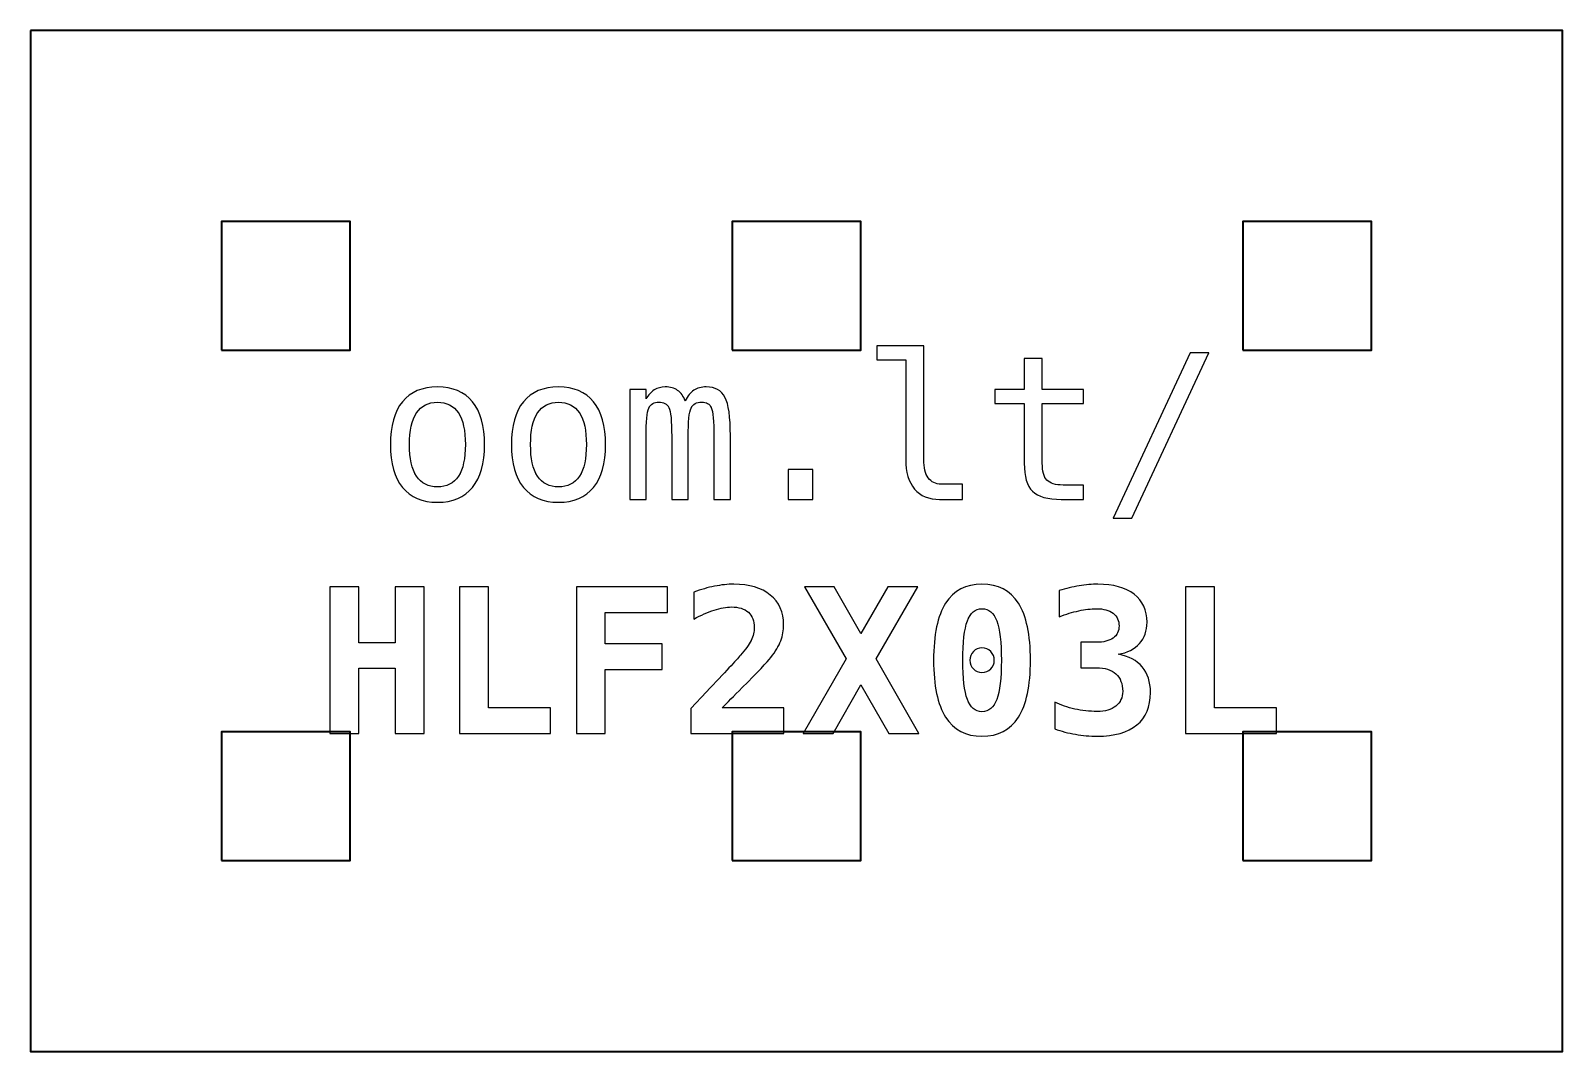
# Model space of a CAD drawing. Header units: centimetres. Extents: x -10.881 to -10.119, y -15.104 to -14.596.
import ezdxf

# ---------------------------------------------------------------- set-up
doc = ezdxf.new("R2010")
doc.units = ezdxf.units.CM
doc.header["$MEASUREMENT"] = 0
doc.layers.add('Layer 1', color=7, linetype='Continuous')

msp = doc.modelspace()

# ---------------------------------------------------------------- linework, layer by layer
at = {"layer": 'Layer 1', "color": 7, "lineweight": 35}
for points in [[(-10.78597, -14.755), (-10.72197, -14.755), (-10.72197, -14.691), (-10.78597, -14.691), (-10.78597, -14.755)], [(-10.53197, -14.755), (-10.46797, -14.755), (-10.46797, -14.691), (-10.53197, -14.691), (-10.53197, -14.755)], [(-10.27797, -14.755), (-10.21397, -14.755), (-10.21397, -14.691), (-10.27797, -14.691), (-10.27797, -14.755)], [(-10.78597, -15.009), (-10.72197, -15.009), (-10.72197, -14.945), (-10.78597, -14.945), (-10.78597, -15.009)], [(-10.53197, -15.009), (-10.46797, -15.009), (-10.46797, -14.945), (-10.53197, -14.945), (-10.53197, -15.009)], [(-10.27797, -15.009), (-10.21397, -15.009), (-10.21397, -14.945), (-10.27797, -14.945), (-10.27797, -15.009)]]:
    msp.add_lwpolyline(points, close=True, dxfattribs=at)
msp.add_open_spline([(-10.881, -14.59603), (-10.881, -14.59603), (-10.119, -14.59603), (-10.119, -14.59603), (-10.119, -14.59603), (-10.119, -14.59603), (-10.119, -15.10403), (-10.119, -15.10403), (-10.119, -15.10403), (-10.119, -15.10403), (-10.881, -15.10403), (-10.881, -15.10403), (-10.881, -15.10403), (-10.881, -15.10403), (-10.881, -14.59603), (-10.881, -14.59603)], degree=3, knots=[0, 0, 0, 0, 0.25, 0.25, 0.25, 0.25, 0.5, 0.5, 0.5, 0.5, 0.75, 0.75, 0.75, 0.75, 1, 1, 1, 1], dxfattribs=at)
at = {"layer": 'Layer 1', "color": 250}
for points, knots in [([(-10.4367, -14.80953), (-10.4367, -14.81357), (-10.43597, -14.8166), (-10.43448, -14.81865), (-10.43448, -14.81865), (-10.433, -14.8207), (-10.43082, -14.82173), (-10.42792, -14.82173), (-10.42792, -14.82173), (-10.42792, -14.82173), (-10.41742, -14.82173), (-10.41742, -14.82173), (-10.41742, -14.82173), (-10.41742, -14.82173), (-10.41742, -14.82935), (-10.41742, -14.82935), (-10.41742, -14.82935), (-10.41742, -14.82935), (-10.42878, -14.82935), (-10.42878, -14.82935), (-10.42878, -14.82935), (-10.43417, -14.82935), (-10.43832, -14.82762), (-10.44127, -14.82417), (-10.44127, -14.82417), (-10.44422, -14.82072), (-10.44568, -14.81583), (-10.44568, -14.80953), (-10.44568, -14.80953), (-10.44568, -14.80953), (-10.44568, -14.75987), (-10.44568, -14.75987), (-10.44568, -14.75987), (-10.44568, -14.75987), (-10.46008, -14.75987), (-10.46008, -14.75987), (-10.46008, -14.75987), (-10.46008, -14.75987), (-10.46008, -14.75283), (-10.46008, -14.75283), (-10.46008, -14.75283), (-10.46008, -14.75283), (-10.4367, -14.75283), (-10.4367, -14.75283), (-10.4367, -14.75283), (-10.4367, -14.75283), (-10.4367, -14.80953), (-10.4367, -14.80953)], [0, 0, 0, 0, 0.083333, 0.083333, 0.083333, 0.083333, 0.166667, 0.166667, 0.166667, 0.166667, 0.25, 0.25, 0.25, 0.25, 0.333333, 0.333333, 0.333333, 0.333333, 0.416667, 0.416667, 0.416667, 0.416667, 0.5, 0.5, 0.5, 0.5, 0.583333, 0.583333, 0.583333, 0.583333, 0.666667, 0.666667, 0.666667, 0.666667, 0.75, 0.75, 0.75, 0.75, 0.833333, 0.833333, 0.833333, 0.833333, 0.916667, 0.916667, 0.916667, 0.916667, 1, 1, 1, 1]), ([(-10.4367, -14.80953), (-10.4367, -14.81357), (-10.43597, -14.8166), (-10.43448, -14.81865), (-10.43448, -14.81865), (-10.433, -14.8207), (-10.43082, -14.82173), (-10.42792, -14.82173), (-10.42792, -14.82173), (-10.42792, -14.82173), (-10.41742, -14.82173), (-10.41742, -14.82173), (-10.41742, -14.82173), (-10.41742, -14.82173), (-10.41742, -14.82935), (-10.41742, -14.82935), (-10.41742, -14.82935), (-10.41742, -14.82935), (-10.42878, -14.82935), (-10.42878, -14.82935), (-10.42878, -14.82935), (-10.43417, -14.82935), (-10.43832, -14.82762), (-10.44127, -14.82417), (-10.44127, -14.82417), (-10.44422, -14.82072), (-10.44568, -14.81583), (-10.44568, -14.80953), (-10.44568, -14.80953), (-10.44568, -14.80953), (-10.44568, -14.75987), (-10.44568, -14.75987), (-10.44568, -14.75987), (-10.44568, -14.75987), (-10.46008, -14.75987), (-10.46008, -14.75987), (-10.46008, -14.75987), (-10.46008, -14.75987), (-10.46008, -14.75283), (-10.46008, -14.75283), (-10.46008, -14.75283), (-10.46008, -14.75283), (-10.4367, -14.75283), (-10.4367, -14.75283), (-10.4367, -14.75283), (-10.4367, -14.75283), (-10.4367, -14.80953), (-10.4367, -14.80953)], [0, 0, 0, 0, 0.083333, 0.083333, 0.083333, 0.083333, 0.166667, 0.166667, 0.166667, 0.166667, 0.25, 0.25, 0.25, 0.25, 0.333333, 0.333333, 0.333333, 0.333333, 0.416667, 0.416667, 0.416667, 0.416667, 0.5, 0.5, 0.5, 0.5, 0.583333, 0.583333, 0.583333, 0.583333, 0.666667, 0.666667, 0.666667, 0.666667, 0.75, 0.75, 0.75, 0.75, 0.833333, 0.833333, 0.833333, 0.833333, 0.916667, 0.916667, 0.916667, 0.916667, 1, 1, 1, 1]), ([(-10.37772, -14.75913), (-10.37772, -14.75913), (-10.37772, -14.77467), (-10.37772, -14.77467), (-10.37772, -14.77467), (-10.37772, -14.77467), (-10.3573, -14.77467), (-10.3573, -14.77467), (-10.3573, -14.77467), (-10.3573, -14.77467), (-10.3573, -14.78165), (-10.3573, -14.78165), (-10.3573, -14.78165), (-10.3573, -14.78165), (-10.37772, -14.78165), (-10.37772, -14.78165), (-10.37772, -14.78165), (-10.37772, -14.78165), (-10.37772, -14.81133), (-10.37772, -14.81133), (-10.37772, -14.81133), (-10.37772, -14.81537), (-10.37695, -14.81818), (-10.37542, -14.81977), (-10.37542, -14.81977), (-10.37388, -14.82137), (-10.37122, -14.82217), (-10.36742, -14.82217), (-10.36742, -14.82217), (-10.36742, -14.82217), (-10.3573, -14.82217), (-10.3573, -14.82217), (-10.3573, -14.82217), (-10.3573, -14.82217), (-10.3573, -14.82935), (-10.3573, -14.82935), (-10.3573, -14.82935), (-10.3573, -14.82935), (-10.36828, -14.82935), (-10.36828, -14.82935), (-10.36828, -14.82935), (-10.37503, -14.82935), (-10.37978, -14.828), (-10.38255, -14.8253), (-10.38255, -14.8253), (-10.38532, -14.8226), (-10.3867, -14.81793), (-10.3867, -14.81133), (-10.3867, -14.81133), (-10.3867, -14.81133), (-10.3867, -14.78165), (-10.3867, -14.78165), (-10.3867, -14.78165), (-10.3867, -14.78165), (-10.4013, -14.78165), (-10.4013, -14.78165), (-10.4013, -14.78165), (-10.4013, -14.78165), (-10.4013, -14.77467), (-10.4013, -14.77467), (-10.4013, -14.77467), (-10.4013, -14.77467), (-10.3867, -14.77467), (-10.3867, -14.77467), (-10.3867, -14.77467), (-10.3867, -14.77467), (-10.3867, -14.75913), (-10.3867, -14.75913), (-10.3867, -14.75913), (-10.3867, -14.75913), (-10.37772, -14.75913), (-10.37772, -14.75913)], [0, 0, 0, 0, 0.055556, 0.055556, 0.055556, 0.055556, 0.111111, 0.111111, 0.111111, 0.111111, 0.166667, 0.166667, 0.166667, 0.166667, 0.222222, 0.222222, 0.222222, 0.222222, 0.277778, 0.277778, 0.277778, 0.277778, 0.333333, 0.333333, 0.333333, 0.333333, 0.388889, 0.388889, 0.388889, 0.388889, 0.444444, 0.444444, 0.444444, 0.444444, 0.5, 0.5, 0.5, 0.5, 0.555556, 0.555556, 0.555556, 0.555556, 0.611111, 0.611111, 0.611111, 0.611111, 0.666667, 0.666667, 0.666667, 0.666667, 0.722222, 0.722222, 0.722222, 0.722222, 0.777778, 0.777778, 0.777778, 0.777778, 0.833333, 0.833333, 0.833333, 0.833333, 0.888889, 0.888889, 0.888889, 0.888889, 0.944444, 0.944444, 0.944444, 0.944444, 1, 1, 1, 1]), ([(-10.37772, -14.75913), (-10.37772, -14.75913), (-10.37772, -14.77467), (-10.37772, -14.77467), (-10.37772, -14.77467), (-10.37772, -14.77467), (-10.3573, -14.77467), (-10.3573, -14.77467), (-10.3573, -14.77467), (-10.3573, -14.77467), (-10.3573, -14.78165), (-10.3573, -14.78165), (-10.3573, -14.78165), (-10.3573, -14.78165), (-10.37772, -14.78165), (-10.37772, -14.78165), (-10.37772, -14.78165), (-10.37772, -14.78165), (-10.37772, -14.81133), (-10.37772, -14.81133), (-10.37772, -14.81133), (-10.37772, -14.81537), (-10.37695, -14.81818), (-10.37542, -14.81977), (-10.37542, -14.81977), (-10.37388, -14.82137), (-10.37122, -14.82217), (-10.36742, -14.82217), (-10.36742, -14.82217), (-10.36742, -14.82217), (-10.3573, -14.82217), (-10.3573, -14.82217), (-10.3573, -14.82217), (-10.3573, -14.82217), (-10.3573, -14.82935), (-10.3573, -14.82935), (-10.3573, -14.82935), (-10.3573, -14.82935), (-10.36828, -14.82935), (-10.36828, -14.82935), (-10.36828, -14.82935), (-10.37503, -14.82935), (-10.37978, -14.828), (-10.38255, -14.8253), (-10.38255, -14.8253), (-10.38532, -14.8226), (-10.3867, -14.81793), (-10.3867, -14.81133), (-10.3867, -14.81133), (-10.3867, -14.81133), (-10.3867, -14.78165), (-10.3867, -14.78165), (-10.3867, -14.78165), (-10.3867, -14.78165), (-10.4013, -14.78165), (-10.4013, -14.78165), (-10.4013, -14.78165), (-10.4013, -14.78165), (-10.4013, -14.77467), (-10.4013, -14.77467), (-10.4013, -14.77467), (-10.4013, -14.77467), (-10.3867, -14.77467), (-10.3867, -14.77467), (-10.3867, -14.77467), (-10.3867, -14.77467), (-10.3867, -14.75913), (-10.3867, -14.75913), (-10.3867, -14.75913), (-10.3867, -14.75913), (-10.37772, -14.75913), (-10.37772, -14.75913)], [0, 0, 0, 0, 0.055556, 0.055556, 0.055556, 0.055556, 0.111111, 0.111111, 0.111111, 0.111111, 0.166667, 0.166667, 0.166667, 0.166667, 0.222222, 0.222222, 0.222222, 0.222222, 0.277778, 0.277778, 0.277778, 0.277778, 0.333333, 0.333333, 0.333333, 0.333333, 0.388889, 0.388889, 0.388889, 0.388889, 0.444444, 0.444444, 0.444444, 0.444444, 0.5, 0.5, 0.5, 0.5, 0.555556, 0.555556, 0.555556, 0.555556, 0.611111, 0.611111, 0.611111, 0.611111, 0.666667, 0.666667, 0.666667, 0.666667, 0.722222, 0.722222, 0.722222, 0.722222, 0.777778, 0.777778, 0.777778, 0.777778, 0.833333, 0.833333, 0.833333, 0.833333, 0.888889, 0.888889, 0.888889, 0.888889, 0.944444, 0.944444, 0.944444, 0.944444, 1, 1, 1, 1]), ([(-10.30408, -14.75645), (-10.30408, -14.75645), (-10.2948, -14.75645), (-10.2948, -14.75645), (-10.2948, -14.75645), (-10.2948, -14.75645), (-10.33318, -14.83863), (-10.33318, -14.83863), (-10.33318, -14.83863), (-10.33318, -14.83863), (-10.34252, -14.83863), (-10.34252, -14.83863), (-10.34252, -14.83863), (-10.34252, -14.83863), (-10.30408, -14.75645), (-10.30408, -14.75645)], [0, 0, 0, 0, 0.25, 0.25, 0.25, 0.25, 0.5, 0.5, 0.5, 0.5, 0.75, 0.75, 0.75, 0.75, 1, 1, 1, 1]), ([(-10.30408, -14.75645), (-10.30408, -14.75645), (-10.2948, -14.75645), (-10.2948, -14.75645), (-10.2948, -14.75645), (-10.2948, -14.75645), (-10.33318, -14.83863), (-10.33318, -14.83863), (-10.33318, -14.83863), (-10.33318, -14.83863), (-10.34252, -14.83863), (-10.34252, -14.83863), (-10.34252, -14.83863), (-10.34252, -14.83863), (-10.30408, -14.75645), (-10.30408, -14.75645)], [0, 0, 0, 0, 0.25, 0.25, 0.25, 0.25, 0.5, 0.5, 0.5, 0.5, 0.75, 0.75, 0.75, 0.75, 1, 1, 1, 1]), ([(-10.67862, -14.77335), (-10.67103, -14.77335), (-10.66523, -14.7758), (-10.66122, -14.78072), (-10.66122, -14.78072), (-10.6572, -14.78563), (-10.65518, -14.79275), (-10.65518, -14.80205), (-10.65518, -14.80205), (-10.65518, -14.8114), (-10.65718, -14.81852), (-10.66118, -14.82342), (-10.66118, -14.82342), (-10.6652, -14.82832), (-10.671, -14.83077), (-10.67862, -14.83077), (-10.67862, -14.83077), (-10.68622, -14.83077), (-10.692, -14.82832), (-10.69602, -14.82342), (-10.69602, -14.82342), (-10.70002, -14.81852), (-10.70202, -14.8114), (-10.70202, -14.80205), (-10.70202, -14.80205), (-10.70202, -14.79275), (-10.70002, -14.78563), (-10.69602, -14.78072), (-10.69602, -14.78072), (-10.692, -14.7758), (-10.68622, -14.77335), (-10.67862, -14.77335)], [0, 0, 0, 0, 0.125, 0.125, 0.125, 0.125, 0.25, 0.25, 0.25, 0.25, 0.375, 0.375, 0.375, 0.375, 0.5, 0.5, 0.5, 0.5, 0.625, 0.625, 0.625, 0.625, 0.75, 0.75, 0.75, 0.75, 0.875, 0.875, 0.875, 0.875, 1, 1, 1, 1]), ([(-10.67862, -14.77335), (-10.67103, -14.77335), (-10.66523, -14.7758), (-10.66122, -14.78072), (-10.66122, -14.78072), (-10.6572, -14.78563), (-10.65518, -14.79275), (-10.65518, -14.80205), (-10.65518, -14.80205), (-10.65518, -14.8114), (-10.65718, -14.81852), (-10.66118, -14.82342), (-10.66118, -14.82342), (-10.6652, -14.82832), (-10.671, -14.83077), (-10.67862, -14.83077), (-10.67862, -14.83077), (-10.68622, -14.83077), (-10.692, -14.82832), (-10.69602, -14.82342), (-10.69602, -14.82342), (-10.70002, -14.81852), (-10.70202, -14.8114), (-10.70202, -14.80205), (-10.70202, -14.80205), (-10.70202, -14.79275), (-10.70002, -14.78563), (-10.69602, -14.78072), (-10.69602, -14.78072), (-10.692, -14.7758), (-10.68622, -14.77335), (-10.67862, -14.77335)], [0, 0, 0, 0, 0.125, 0.125, 0.125, 0.125, 0.25, 0.25, 0.25, 0.25, 0.375, 0.375, 0.375, 0.375, 0.5, 0.5, 0.5, 0.5, 0.625, 0.625, 0.625, 0.625, 0.75, 0.75, 0.75, 0.75, 0.875, 0.875, 0.875, 0.875, 1, 1, 1, 1]), ([(-10.61842, -14.77335), (-10.61083, -14.77335), (-10.60503, -14.7758), (-10.60102, -14.78072), (-10.60102, -14.78072), (-10.597, -14.78563), (-10.59498, -14.79275), (-10.59498, -14.80205), (-10.59498, -14.80205), (-10.59498, -14.8114), (-10.59698, -14.81852), (-10.60098, -14.82342), (-10.60098, -14.82342), (-10.605, -14.82832), (-10.6108, -14.83077), (-10.61842, -14.83077), (-10.61842, -14.83077), (-10.62602, -14.83077), (-10.6318, -14.82832), (-10.63582, -14.82342), (-10.63582, -14.82342), (-10.63982, -14.81852), (-10.64182, -14.8114), (-10.64182, -14.80205), (-10.64182, -14.80205), (-10.64182, -14.79275), (-10.63982, -14.78563), (-10.63582, -14.78072), (-10.63582, -14.78072), (-10.6318, -14.7758), (-10.62602, -14.77335), (-10.61842, -14.77335)], [0, 0, 0, 0, 0.125, 0.125, 0.125, 0.125, 0.25, 0.25, 0.25, 0.25, 0.375, 0.375, 0.375, 0.375, 0.5, 0.5, 0.5, 0.5, 0.625, 0.625, 0.625, 0.625, 0.75, 0.75, 0.75, 0.75, 0.875, 0.875, 0.875, 0.875, 1, 1, 1, 1]), ([(-10.61842, -14.77335), (-10.61083, -14.77335), (-10.60503, -14.7758), (-10.60102, -14.78072), (-10.60102, -14.78072), (-10.597, -14.78563), (-10.59498, -14.79275), (-10.59498, -14.80205), (-10.59498, -14.80205), (-10.59498, -14.8114), (-10.59698, -14.81852), (-10.60098, -14.82342), (-10.60098, -14.82342), (-10.605, -14.82832), (-10.6108, -14.83077), (-10.61842, -14.83077), (-10.61842, -14.83077), (-10.62602, -14.83077), (-10.6318, -14.82832), (-10.63582, -14.82342), (-10.63582, -14.82342), (-10.63982, -14.81852), (-10.64182, -14.8114), (-10.64182, -14.80205), (-10.64182, -14.80205), (-10.64182, -14.79275), (-10.63982, -14.78563), (-10.63582, -14.78072), (-10.63582, -14.78072), (-10.6318, -14.7758), (-10.62602, -14.77335), (-10.61842, -14.77335)], [0, 0, 0, 0, 0.125, 0.125, 0.125, 0.125, 0.25, 0.25, 0.25, 0.25, 0.375, 0.375, 0.375, 0.375, 0.5, 0.5, 0.5, 0.5, 0.625, 0.625, 0.625, 0.625, 0.75, 0.75, 0.75, 0.75, 0.875, 0.875, 0.875, 0.875, 1, 1, 1, 1]), ([(-10.5553, -14.78023), (-10.5542, -14.77788), (-10.55278, -14.77615), (-10.55107, -14.77503), (-10.55107, -14.77503), (-10.54937, -14.77392), (-10.5473, -14.77335), (-10.5449, -14.77335), (-10.5449, -14.77335), (-10.5405, -14.77335), (-10.5374, -14.77505), (-10.5356, -14.77845), (-10.5356, -14.77845), (-10.53378, -14.78185), (-10.53288, -14.78825), (-10.53288, -14.79767), (-10.53288, -14.79767), (-10.53288, -14.79767), (-10.53288, -14.82935), (-10.53288, -14.82935), (-10.53288, -14.82935), (-10.53288, -14.82935), (-10.54108, -14.82935), (-10.54108, -14.82935), (-10.54108, -14.82935), (-10.54108, -14.82935), (-10.54108, -14.79805), (-10.54108, -14.79805), (-10.54108, -14.79805), (-10.54108, -14.79033), (-10.54152, -14.78555), (-10.54238, -14.78367), (-10.54238, -14.78367), (-10.54323, -14.7818), (-10.54482, -14.78087), (-10.5471, -14.78087), (-10.5471, -14.78087), (-10.5497, -14.78087), (-10.55148, -14.78187), (-10.55245, -14.78387), (-10.55245, -14.78387), (-10.5534, -14.78587), (-10.55388, -14.7906), (-10.55388, -14.79805), (-10.55388, -14.79805), (-10.55388, -14.79805), (-10.55388, -14.82935), (-10.55388, -14.82935), (-10.55388, -14.82935), (-10.55388, -14.82935), (-10.56208, -14.82935), (-10.56208, -14.82935), (-10.56208, -14.82935), (-10.56208, -14.82935), (-10.56208, -14.79805), (-10.56208, -14.79805), (-10.56208, -14.79805), (-10.56208, -14.79023), (-10.56255, -14.78542), (-10.56348, -14.7836), (-10.56348, -14.7836), (-10.5644, -14.78178), (-10.56607, -14.78087), (-10.56848, -14.78087), (-10.56848, -14.78087), (-10.57087, -14.78087), (-10.57252, -14.78187), (-10.57343, -14.78387), (-10.57343, -14.78387), (-10.57437, -14.78587), (-10.57483, -14.7906), (-10.57483, -14.79805), (-10.57483, -14.79805), (-10.57483, -14.79805), (-10.57483, -14.82935), (-10.57483, -14.82935), (-10.57483, -14.82935), (-10.57483, -14.82935), (-10.58298, -14.82935), (-10.58298, -14.82935), (-10.58298, -14.82935), (-10.58298, -14.82935), (-10.58298, -14.77467), (-10.58298, -14.77467), (-10.58298, -14.77467), (-10.58298, -14.77467), (-10.57483, -14.77467), (-10.57483, -14.77467), (-10.57483, -14.77467), (-10.57483, -14.77467), (-10.57483, -14.77935), (-10.57483, -14.77935), (-10.57483, -14.77935), (-10.57377, -14.7774), (-10.57242, -14.77592), (-10.5708, -14.77488), (-10.5708, -14.77488), (-10.5692, -14.77387), (-10.56737, -14.77335), (-10.56532, -14.77335), (-10.56532, -14.77335), (-10.56283, -14.77335), (-10.56078, -14.77392), (-10.55913, -14.77505), (-10.55913, -14.77505), (-10.55748, -14.7762), (-10.55622, -14.77792), (-10.5553, -14.78023)], [0, 0, 0, 0, 0.037037, 0.037037, 0.037037, 0.037037, 0.074074, 0.074074, 0.074074, 0.074074, 0.111111, 0.111111, 0.111111, 0.111111, 0.148148, 0.148148, 0.148148, 0.148148, 0.185185, 0.185185, 0.185185, 0.185185, 0.222222, 0.222222, 0.222222, 0.222222, 0.259259, 0.259259, 0.259259, 0.259259, 0.296296, 0.296296, 0.296296, 0.296296, 0.333333, 0.333333, 0.333333, 0.333333, 0.37037, 0.37037, 0.37037, 0.37037, 0.407407, 0.407407, 0.407407, 0.407407, 0.444444, 0.444444, 0.444444, 0.444444, 0.481481, 0.481481, 0.481481, 0.481481, 0.518519, 0.518519, 0.518519, 0.518519, 0.555556, 0.555556, 0.555556, 0.555556, 0.592593, 0.592593, 0.592593, 0.592593, 0.62963, 0.62963, 0.62963, 0.62963, 0.666667, 0.666667, 0.666667, 0.666667, 0.703704, 0.703704, 0.703704, 0.703704, 0.740741, 0.740741, 0.740741, 0.740741, 0.777778, 0.777778, 0.777778, 0.777778, 0.814815, 0.814815, 0.814815, 0.814815, 0.851852, 0.851852, 0.851852, 0.851852, 0.888889, 0.888889, 0.888889, 0.888889, 0.925926, 0.925926, 0.925926, 0.925926, 0.962963, 0.962963, 0.962963, 0.962963, 1, 1, 1, 1]), ([(-10.5553, -14.78023), (-10.5542, -14.77788), (-10.55278, -14.77615), (-10.55107, -14.77503), (-10.55107, -14.77503), (-10.54937, -14.77392), (-10.5473, -14.77335), (-10.5449, -14.77335), (-10.5449, -14.77335), (-10.5405, -14.77335), (-10.5374, -14.77505), (-10.5356, -14.77845), (-10.5356, -14.77845), (-10.53378, -14.78185), (-10.53288, -14.78825), (-10.53288, -14.79767), (-10.53288, -14.79767), (-10.53288, -14.79767), (-10.53288, -14.82935), (-10.53288, -14.82935), (-10.53288, -14.82935), (-10.53288, -14.82935), (-10.54108, -14.82935), (-10.54108, -14.82935), (-10.54108, -14.82935), (-10.54108, -14.82935), (-10.54108, -14.79805), (-10.54108, -14.79805), (-10.54108, -14.79805), (-10.54108, -14.79033), (-10.54152, -14.78555), (-10.54238, -14.78367), (-10.54238, -14.78367), (-10.54323, -14.7818), (-10.54482, -14.78087), (-10.5471, -14.78087), (-10.5471, -14.78087), (-10.5497, -14.78087), (-10.55148, -14.78187), (-10.55245, -14.78387), (-10.55245, -14.78387), (-10.5534, -14.78587), (-10.55388, -14.7906), (-10.55388, -14.79805), (-10.55388, -14.79805), (-10.55388, -14.79805), (-10.55388, -14.82935), (-10.55388, -14.82935), (-10.55388, -14.82935), (-10.55388, -14.82935), (-10.56208, -14.82935), (-10.56208, -14.82935), (-10.56208, -14.82935), (-10.56208, -14.82935), (-10.56208, -14.79805), (-10.56208, -14.79805), (-10.56208, -14.79805), (-10.56208, -14.79023), (-10.56255, -14.78542), (-10.56348, -14.7836), (-10.56348, -14.7836), (-10.5644, -14.78178), (-10.56607, -14.78087), (-10.56848, -14.78087), (-10.56848, -14.78087), (-10.57087, -14.78087), (-10.57252, -14.78187), (-10.57343, -14.78387), (-10.57343, -14.78387), (-10.57437, -14.78587), (-10.57483, -14.7906), (-10.57483, -14.79805), (-10.57483, -14.79805), (-10.57483, -14.79805), (-10.57483, -14.82935), (-10.57483, -14.82935), (-10.57483, -14.82935), (-10.57483, -14.82935), (-10.58298, -14.82935), (-10.58298, -14.82935), (-10.58298, -14.82935), (-10.58298, -14.82935), (-10.58298, -14.77467), (-10.58298, -14.77467), (-10.58298, -14.77467), (-10.58298, -14.77467), (-10.57483, -14.77467), (-10.57483, -14.77467), (-10.57483, -14.77467), (-10.57483, -14.77467), (-10.57483, -14.77935), (-10.57483, -14.77935), (-10.57483, -14.77935), (-10.57377, -14.7774), (-10.57242, -14.77592), (-10.5708, -14.77488), (-10.5708, -14.77488), (-10.5692, -14.77387), (-10.56737, -14.77335), (-10.56532, -14.77335), (-10.56532, -14.77335), (-10.56283, -14.77335), (-10.56078, -14.77392), (-10.55913, -14.77505), (-10.55913, -14.77505), (-10.55748, -14.7762), (-10.55622, -14.77792), (-10.5553, -14.78023)], [0, 0, 0, 0, 0.037037, 0.037037, 0.037037, 0.037037, 0.074074, 0.074074, 0.074074, 0.074074, 0.111111, 0.111111, 0.111111, 0.111111, 0.148148, 0.148148, 0.148148, 0.148148, 0.185185, 0.185185, 0.185185, 0.185185, 0.222222, 0.222222, 0.222222, 0.222222, 0.259259, 0.259259, 0.259259, 0.259259, 0.296296, 0.296296, 0.296296, 0.296296, 0.333333, 0.333333, 0.333333, 0.333333, 0.37037, 0.37037, 0.37037, 0.37037, 0.407407, 0.407407, 0.407407, 0.407407, 0.444444, 0.444444, 0.444444, 0.444444, 0.481481, 0.481481, 0.481481, 0.481481, 0.518519, 0.518519, 0.518519, 0.518519, 0.555556, 0.555556, 0.555556, 0.555556, 0.592593, 0.592593, 0.592593, 0.592593, 0.62963, 0.62963, 0.62963, 0.62963, 0.666667, 0.666667, 0.666667, 0.666667, 0.703704, 0.703704, 0.703704, 0.703704, 0.740741, 0.740741, 0.740741, 0.740741, 0.777778, 0.777778, 0.777778, 0.777778, 0.814815, 0.814815, 0.814815, 0.814815, 0.851852, 0.851852, 0.851852, 0.851852, 0.888889, 0.888889, 0.888889, 0.888889, 0.925926, 0.925926, 0.925926, 0.925926, 0.962963, 0.962963, 0.962963, 0.962963, 1, 1, 1, 1]), ([(-10.67862, -14.78097), (-10.68318, -14.78097), (-10.68663, -14.78273), (-10.68898, -14.78628), (-10.68898, -14.78628), (-10.69133, -14.78983), (-10.6925, -14.7951), (-10.6925, -14.80205), (-10.6925, -14.80205), (-10.6925, -14.80898), (-10.69133, -14.81423), (-10.68898, -14.8178), (-10.68898, -14.8178), (-10.68663, -14.82137), (-10.68318, -14.82315), (-10.67862, -14.82315), (-10.67862, -14.82315), (-10.67403, -14.82315), (-10.67057, -14.82137), (-10.66822, -14.8178), (-10.66822, -14.8178), (-10.66587, -14.81423), (-10.6647, -14.80898), (-10.6647, -14.80205), (-10.6647, -14.80205), (-10.6647, -14.7951), (-10.66587, -14.78983), (-10.66822, -14.78628), (-10.66822, -14.78628), (-10.67057, -14.78273), (-10.67403, -14.78097), (-10.67862, -14.78097)], [0, 0, 0, 0, 0.125, 0.125, 0.125, 0.125, 0.25, 0.25, 0.25, 0.25, 0.375, 0.375, 0.375, 0.375, 0.5, 0.5, 0.5, 0.5, 0.625, 0.625, 0.625, 0.625, 0.75, 0.75, 0.75, 0.75, 0.875, 0.875, 0.875, 0.875, 1, 1, 1, 1]), ([(-10.67862, -14.78097), (-10.68318, -14.78097), (-10.68663, -14.78273), (-10.68898, -14.78628), (-10.68898, -14.78628), (-10.69133, -14.78983), (-10.6925, -14.7951), (-10.6925, -14.80205), (-10.6925, -14.80205), (-10.6925, -14.80898), (-10.69133, -14.81423), (-10.68898, -14.8178), (-10.68898, -14.8178), (-10.68663, -14.82137), (-10.68318, -14.82315), (-10.67862, -14.82315), (-10.67862, -14.82315), (-10.67403, -14.82315), (-10.67057, -14.82137), (-10.66822, -14.8178), (-10.66822, -14.8178), (-10.66587, -14.81423), (-10.6647, -14.80898), (-10.6647, -14.80205), (-10.6647, -14.80205), (-10.6647, -14.7951), (-10.66587, -14.78983), (-10.66822, -14.78628), (-10.66822, -14.78628), (-10.67057, -14.78273), (-10.67403, -14.78097), (-10.67862, -14.78097)], [0, 0, 0, 0, 0.125, 0.125, 0.125, 0.125, 0.25, 0.25, 0.25, 0.25, 0.375, 0.375, 0.375, 0.375, 0.5, 0.5, 0.5, 0.5, 0.625, 0.625, 0.625, 0.625, 0.75, 0.75, 0.75, 0.75, 0.875, 0.875, 0.875, 0.875, 1, 1, 1, 1]), ([(-10.61842, -14.78097), (-10.62298, -14.78097), (-10.62643, -14.78273), (-10.62878, -14.78628), (-10.62878, -14.78628), (-10.63113, -14.78983), (-10.6323, -14.7951), (-10.6323, -14.80205), (-10.6323, -14.80205), (-10.6323, -14.80898), (-10.63113, -14.81423), (-10.62878, -14.8178), (-10.62878, -14.8178), (-10.62643, -14.82137), (-10.62298, -14.82315), (-10.61842, -14.82315), (-10.61842, -14.82315), (-10.61383, -14.82315), (-10.61037, -14.82137), (-10.60802, -14.8178), (-10.60802, -14.8178), (-10.60567, -14.81423), (-10.6045, -14.80898), (-10.6045, -14.80205), (-10.6045, -14.80205), (-10.6045, -14.7951), (-10.60567, -14.78983), (-10.60802, -14.78628), (-10.60802, -14.78628), (-10.61037, -14.78273), (-10.61383, -14.78097), (-10.61842, -14.78097)], [0, 0, 0, 0, 0.125, 0.125, 0.125, 0.125, 0.25, 0.25, 0.25, 0.25, 0.375, 0.375, 0.375, 0.375, 0.5, 0.5, 0.5, 0.5, 0.625, 0.625, 0.625, 0.625, 0.75, 0.75, 0.75, 0.75, 0.875, 0.875, 0.875, 0.875, 1, 1, 1, 1]), ([(-10.61842, -14.78097), (-10.62298, -14.78097), (-10.62643, -14.78273), (-10.62878, -14.78628), (-10.62878, -14.78628), (-10.63113, -14.78983), (-10.6323, -14.7951), (-10.6323, -14.80205), (-10.6323, -14.80205), (-10.6323, -14.80898), (-10.63113, -14.81423), (-10.62878, -14.8178), (-10.62878, -14.8178), (-10.62643, -14.82137), (-10.62298, -14.82315), (-10.61842, -14.82315), (-10.61842, -14.82315), (-10.61383, -14.82315), (-10.61037, -14.82137), (-10.60802, -14.8178), (-10.60802, -14.8178), (-10.60567, -14.81423), (-10.6045, -14.80898), (-10.6045, -14.80205), (-10.6045, -14.80205), (-10.6045, -14.7951), (-10.60567, -14.78983), (-10.60802, -14.78628), (-10.60802, -14.78628), (-10.61037, -14.78273), (-10.61383, -14.78097), (-10.61842, -14.78097)], [0, 0, 0, 0, 0.125, 0.125, 0.125, 0.125, 0.25, 0.25, 0.25, 0.25, 0.375, 0.375, 0.375, 0.375, 0.5, 0.5, 0.5, 0.5, 0.625, 0.625, 0.625, 0.625, 0.75, 0.75, 0.75, 0.75, 0.875, 0.875, 0.875, 0.875, 1, 1, 1, 1]), ([(-10.50422, -14.81445), (-10.50422, -14.81445), (-10.49192, -14.81445), (-10.49192, -14.81445), (-10.49192, -14.81445), (-10.49192, -14.81445), (-10.49192, -14.82935), (-10.49192, -14.82935), (-10.49192, -14.82935), (-10.49192, -14.82935), (-10.50422, -14.82935), (-10.50422, -14.82935), (-10.50422, -14.82935), (-10.50422, -14.82935), (-10.50422, -14.81445), (-10.50422, -14.81445)], [0, 0, 0, 0, 0.25, 0.25, 0.25, 0.25, 0.5, 0.5, 0.5, 0.5, 0.75, 0.75, 0.75, 0.75, 1, 1, 1, 1]), ([(-10.50422, -14.81445), (-10.50422, -14.81445), (-10.49192, -14.81445), (-10.49192, -14.81445), (-10.49192, -14.81445), (-10.49192, -14.81445), (-10.49192, -14.82935), (-10.49192, -14.82935), (-10.49192, -14.82935), (-10.49192, -14.82935), (-10.50422, -14.82935), (-10.50422, -14.82935), (-10.50422, -14.82935), (-10.50422, -14.82935), (-10.50422, -14.81445), (-10.50422, -14.81445)], [0, 0, 0, 0, 0.25, 0.25, 0.25, 0.25, 0.5, 0.5, 0.5, 0.5, 0.75, 0.75, 0.75, 0.75, 1, 1, 1, 1]), ([(-10.73212, -14.87285), (-10.73212, -14.87285), (-10.71772, -14.87285), (-10.71772, -14.87285), (-10.71772, -14.87285), (-10.71772, -14.87285), (-10.71772, -14.90063), (-10.71772, -14.90063), (-10.71772, -14.90063), (-10.71772, -14.90063), (-10.69968, -14.90063), (-10.69968, -14.90063), (-10.69968, -14.90063), (-10.69968, -14.90063), (-10.69968, -14.87285), (-10.69968, -14.87285), (-10.69968, -14.87285), (-10.69968, -14.87285), (-10.68528, -14.87285), (-10.68528, -14.87285), (-10.68528, -14.87285), (-10.68528, -14.87285), (-10.68528, -14.94575), (-10.68528, -14.94575), (-10.68528, -14.94575), (-10.68528, -14.94575), (-10.69968, -14.94575), (-10.69968, -14.94575), (-10.69968, -14.94575), (-10.69968, -14.94575), (-10.69968, -14.91333), (-10.69968, -14.91333), (-10.69968, -14.91333), (-10.69968, -14.91333), (-10.71772, -14.91333), (-10.71772, -14.91333), (-10.71772, -14.91333), (-10.71772, -14.91333), (-10.71772, -14.94575), (-10.71772, -14.94575), (-10.71772, -14.94575), (-10.71772, -14.94575), (-10.73212, -14.94575), (-10.73212, -14.94575), (-10.73212, -14.94575), (-10.73212, -14.94575), (-10.73212, -14.87285), (-10.73212, -14.87285)], [0, 0, 0, 0, 0.083333, 0.083333, 0.083333, 0.083333, 0.166667, 0.166667, 0.166667, 0.166667, 0.25, 0.25, 0.25, 0.25, 0.333333, 0.333333, 0.333333, 0.333333, 0.416667, 0.416667, 0.416667, 0.416667, 0.5, 0.5, 0.5, 0.5, 0.583333, 0.583333, 0.583333, 0.583333, 0.666667, 0.666667, 0.666667, 0.666667, 0.75, 0.75, 0.75, 0.75, 0.833333, 0.833333, 0.833333, 0.833333, 0.916667, 0.916667, 0.916667, 0.916667, 1, 1, 1, 1]), ([(-10.73212, -14.87285), (-10.73212, -14.87285), (-10.71772, -14.87285), (-10.71772, -14.87285), (-10.71772, -14.87285), (-10.71772, -14.87285), (-10.71772, -14.90063), (-10.71772, -14.90063), (-10.71772, -14.90063), (-10.71772, -14.90063), (-10.69968, -14.90063), (-10.69968, -14.90063), (-10.69968, -14.90063), (-10.69968, -14.90063), (-10.69968, -14.87285), (-10.69968, -14.87285), (-10.69968, -14.87285), (-10.69968, -14.87285), (-10.68528, -14.87285), (-10.68528, -14.87285), (-10.68528, -14.87285), (-10.68528, -14.87285), (-10.68528, -14.94575), (-10.68528, -14.94575), (-10.68528, -14.94575), (-10.68528, -14.94575), (-10.69968, -14.94575), (-10.69968, -14.94575), (-10.69968, -14.94575), (-10.69968, -14.94575), (-10.69968, -14.91333), (-10.69968, -14.91333), (-10.69968, -14.91333), (-10.69968, -14.91333), (-10.71772, -14.91333), (-10.71772, -14.91333), (-10.71772, -14.91333), (-10.71772, -14.91333), (-10.71772, -14.94575), (-10.71772, -14.94575), (-10.71772, -14.94575), (-10.71772, -14.94575), (-10.73212, -14.94575), (-10.73212, -14.94575), (-10.73212, -14.94575), (-10.73212, -14.94575), (-10.73212, -14.87285), (-10.73212, -14.87285)], [0, 0, 0, 0, 0.083333, 0.083333, 0.083333, 0.083333, 0.166667, 0.166667, 0.166667, 0.166667, 0.25, 0.25, 0.25, 0.25, 0.333333, 0.333333, 0.333333, 0.333333, 0.416667, 0.416667, 0.416667, 0.416667, 0.5, 0.5, 0.5, 0.5, 0.583333, 0.583333, 0.583333, 0.583333, 0.666667, 0.666667, 0.666667, 0.666667, 0.75, 0.75, 0.75, 0.75, 0.833333, 0.833333, 0.833333, 0.833333, 0.916667, 0.916667, 0.916667, 0.916667, 1, 1, 1, 1]), ([(-10.66762, -14.94575), (-10.66762, -14.94575), (-10.66762, -14.87285), (-10.66762, -14.87285), (-10.66762, -14.87285), (-10.66762, -14.87285), (-10.65322, -14.87285), (-10.65322, -14.87285), (-10.65322, -14.87285), (-10.65322, -14.87285), (-10.65322, -14.93305), (-10.65322, -14.93305), (-10.65322, -14.93305), (-10.65322, -14.93305), (-10.6224, -14.93305), (-10.6224, -14.93305), (-10.6224, -14.93305), (-10.6224, -14.93305), (-10.6224, -14.94575), (-10.6224, -14.94575), (-10.6224, -14.94575), (-10.6224, -14.94575), (-10.66762, -14.94575), (-10.66762, -14.94575)], [0, 0, 0, 0, 0.166667, 0.166667, 0.166667, 0.166667, 0.333333, 0.333333, 0.333333, 0.333333, 0.5, 0.5, 0.5, 0.5, 0.666667, 0.666667, 0.666667, 0.666667, 0.833333, 0.833333, 0.833333, 0.833333, 1, 1, 1, 1]), ([(-10.66762, -14.94575), (-10.66762, -14.94575), (-10.66762, -14.87285), (-10.66762, -14.87285), (-10.66762, -14.87285), (-10.66762, -14.87285), (-10.65322, -14.87285), (-10.65322, -14.87285), (-10.65322, -14.87285), (-10.65322, -14.87285), (-10.65322, -14.93305), (-10.65322, -14.93305), (-10.65322, -14.93305), (-10.65322, -14.93305), (-10.6224, -14.93305), (-10.6224, -14.93305), (-10.6224, -14.93305), (-10.6224, -14.93305), (-10.6224, -14.94575), (-10.6224, -14.94575), (-10.6224, -14.94575), (-10.6224, -14.94575), (-10.66762, -14.94575), (-10.66762, -14.94575)], [0, 0, 0, 0, 0.166667, 0.166667, 0.166667, 0.166667, 0.333333, 0.333333, 0.333333, 0.333333, 0.5, 0.5, 0.5, 0.5, 0.666667, 0.666667, 0.666667, 0.666667, 0.833333, 0.833333, 0.833333, 0.833333, 1, 1, 1, 1]), ([(-10.5641, -14.88555), (-10.5641, -14.88555), (-10.59512, -14.88555), (-10.59512, -14.88555), (-10.59512, -14.88555), (-10.59512, -14.88555), (-10.59512, -14.90127), (-10.59512, -14.90127), (-10.59512, -14.90127), (-10.59512, -14.90127), (-10.56688, -14.90127), (-10.56688, -14.90127), (-10.56688, -14.90127), (-10.56688, -14.90127), (-10.56688, -14.91397), (-10.56688, -14.91397), (-10.56688, -14.91397), (-10.56688, -14.91397), (-10.59512, -14.91397), (-10.59512, -14.91397), (-10.59512, -14.91397), (-10.59512, -14.91397), (-10.59512, -14.94575), (-10.59512, -14.94575), (-10.59512, -14.94575), (-10.59512, -14.94575), (-10.60952, -14.94575), (-10.60952, -14.94575), (-10.60952, -14.94575), (-10.60952, -14.94575), (-10.60952, -14.87285), (-10.60952, -14.87285), (-10.60952, -14.87285), (-10.60952, -14.87285), (-10.5641, -14.87285), (-10.5641, -14.87285), (-10.5641, -14.87285), (-10.5641, -14.87285), (-10.5641, -14.88555), (-10.5641, -14.88555)], [0, 0, 0, 0, 0.1, 0.1, 0.1, 0.1, 0.2, 0.2, 0.2, 0.2, 0.3, 0.3, 0.3, 0.3, 0.4, 0.4, 0.4, 0.4, 0.5, 0.5, 0.5, 0.5, 0.6, 0.6, 0.6, 0.6, 0.7, 0.7, 0.7, 0.7, 0.8, 0.8, 0.8, 0.8, 0.9, 0.9, 0.9, 0.9, 1, 1, 1, 1]), ([(-10.5641, -14.88555), (-10.5641, -14.88555), (-10.59512, -14.88555), (-10.59512, -14.88555), (-10.59512, -14.88555), (-10.59512, -14.88555), (-10.59512, -14.90127), (-10.59512, -14.90127), (-10.59512, -14.90127), (-10.59512, -14.90127), (-10.56688, -14.90127), (-10.56688, -14.90127), (-10.56688, -14.90127), (-10.56688, -14.90127), (-10.56688, -14.91397), (-10.56688, -14.91397), (-10.56688, -14.91397), (-10.56688, -14.91397), (-10.59512, -14.91397), (-10.59512, -14.91397), (-10.59512, -14.91397), (-10.59512, -14.91397), (-10.59512, -14.94575), (-10.59512, -14.94575), (-10.59512, -14.94575), (-10.59512, -14.94575), (-10.60952, -14.94575), (-10.60952, -14.94575), (-10.60952, -14.94575), (-10.60952, -14.94575), (-10.60952, -14.87285), (-10.60952, -14.87285), (-10.60952, -14.87285), (-10.60952, -14.87285), (-10.5641, -14.87285), (-10.5641, -14.87285), (-10.5641, -14.87285), (-10.5641, -14.87285), (-10.5641, -14.88555), (-10.5641, -14.88555)], [0, 0, 0, 0, 0.1, 0.1, 0.1, 0.1, 0.2, 0.2, 0.2, 0.2, 0.3, 0.3, 0.3, 0.3, 0.4, 0.4, 0.4, 0.4, 0.5, 0.5, 0.5, 0.5, 0.6, 0.6, 0.6, 0.6, 0.7, 0.7, 0.7, 0.7, 0.8, 0.8, 0.8, 0.8, 0.9, 0.9, 0.9, 0.9, 1, 1, 1, 1]), ([(-10.53702, -14.93305), (-10.53702, -14.93305), (-10.5063, -14.93305), (-10.5063, -14.93305), (-10.5063, -14.93305), (-10.5063, -14.93305), (-10.5063, -14.94575), (-10.5063, -14.94575), (-10.5063, -14.94575), (-10.5063, -14.94575), (-10.55258, -14.94575), (-10.55258, -14.94575), (-10.55258, -14.94575), (-10.55258, -14.94575), (-10.55258, -14.93343), (-10.55258, -14.93343), (-10.55258, -14.93343), (-10.55258, -14.93343), (-10.54477, -14.92515), (-10.54477, -14.92515), (-10.54477, -14.92515), (-10.5355, -14.91528), (-10.52987, -14.90922), (-10.52788, -14.90693), (-10.52788, -14.90693), (-10.52545, -14.90413), (-10.52368, -14.90165), (-10.52262, -14.89948), (-10.52262, -14.89948), (-10.52153, -14.89732), (-10.521, -14.89518), (-10.521, -14.89307), (-10.521, -14.89307), (-10.521, -14.88982), (-10.52198, -14.8873), (-10.52395, -14.88553), (-10.52395, -14.88553), (-10.52592, -14.88375), (-10.52872, -14.88287), (-10.53232, -14.88287), (-10.53232, -14.88287), (-10.5349, -14.88287), (-10.53778, -14.88338), (-10.54098, -14.8844), (-10.54098, -14.8844), (-10.5442, -14.88543), (-10.54753, -14.88692), (-10.55102, -14.88887), (-10.55102, -14.88887), (-10.55102, -14.88887), (-10.55102, -14.87543), (-10.55102, -14.87543), (-10.55102, -14.87543), (-10.54753, -14.87417), (-10.54413, -14.8732), (-10.54078, -14.87253), (-10.54078, -14.87253), (-10.53745, -14.87187), (-10.53425, -14.87153), (-10.5312, -14.87153), (-10.5312, -14.87153), (-10.52348, -14.87153), (-10.51742, -14.87333), (-10.51302, -14.87693), (-10.51302, -14.87693), (-10.5086, -14.88052), (-10.5064, -14.88543), (-10.5064, -14.89165), (-10.5064, -14.89165), (-10.5064, -14.89452), (-10.50688, -14.8972), (-10.50783, -14.8997), (-10.50783, -14.8997), (-10.5088, -14.90222), (-10.51045, -14.905), (-10.5128, -14.90805), (-10.5128, -14.90805), (-10.51452, -14.91027), (-10.51925, -14.91525), (-10.527, -14.923), (-10.527, -14.923), (-10.5312, -14.92718), (-10.53453, -14.93055), (-10.53702, -14.93305)], [0, 0, 0, 0, 0.047619, 0.047619, 0.047619, 0.047619, 0.095238, 0.095238, 0.095238, 0.095238, 0.142857, 0.142857, 0.142857, 0.142857, 0.190476, 0.190476, 0.190476, 0.190476, 0.238095, 0.238095, 0.238095, 0.238095, 0.285714, 0.285714, 0.285714, 0.285714, 0.333333, 0.333333, 0.333333, 0.333333, 0.380952, 0.380952, 0.380952, 0.380952, 0.428571, 0.428571, 0.428571, 0.428571, 0.47619, 0.47619, 0.47619, 0.47619, 0.52381, 0.52381, 0.52381, 0.52381, 0.571429, 0.571429, 0.571429, 0.571429, 0.619048, 0.619048, 0.619048, 0.619048, 0.666667, 0.666667, 0.666667, 0.666667, 0.714286, 0.714286, 0.714286, 0.714286, 0.761905, 0.761905, 0.761905, 0.761905, 0.809524, 0.809524, 0.809524, 0.809524, 0.857143, 0.857143, 0.857143, 0.857143, 0.904762, 0.904762, 0.904762, 0.904762, 0.952381, 0.952381, 0.952381, 0.952381, 1, 1, 1, 1]), ([(-10.53702, -14.93305), (-10.53702, -14.93305), (-10.5063, -14.93305), (-10.5063, -14.93305), (-10.5063, -14.93305), (-10.5063, -14.93305), (-10.5063, -14.94575), (-10.5063, -14.94575), (-10.5063, -14.94575), (-10.5063, -14.94575), (-10.55258, -14.94575), (-10.55258, -14.94575), (-10.55258, -14.94575), (-10.55258, -14.94575), (-10.55258, -14.93343), (-10.55258, -14.93343), (-10.55258, -14.93343), (-10.55258, -14.93343), (-10.54477, -14.92515), (-10.54477, -14.92515), (-10.54477, -14.92515), (-10.5355, -14.91528), (-10.52987, -14.90922), (-10.52788, -14.90693), (-10.52788, -14.90693), (-10.52545, -14.90413), (-10.52368, -14.90165), (-10.52262, -14.89948), (-10.52262, -14.89948), (-10.52153, -14.89732), (-10.521, -14.89518), (-10.521, -14.89307), (-10.521, -14.89307), (-10.521, -14.88982), (-10.52198, -14.8873), (-10.52395, -14.88553), (-10.52395, -14.88553), (-10.52592, -14.88375), (-10.52872, -14.88287), (-10.53232, -14.88287), (-10.53232, -14.88287), (-10.5349, -14.88287), (-10.53778, -14.88338), (-10.54098, -14.8844), (-10.54098, -14.8844), (-10.5442, -14.88543), (-10.54753, -14.88692), (-10.55102, -14.88887), (-10.55102, -14.88887), (-10.55102, -14.88887), (-10.55102, -14.87543), (-10.55102, -14.87543), (-10.55102, -14.87543), (-10.54753, -14.87417), (-10.54413, -14.8732), (-10.54078, -14.87253), (-10.54078, -14.87253), (-10.53745, -14.87187), (-10.53425, -14.87153), (-10.5312, -14.87153), (-10.5312, -14.87153), (-10.52348, -14.87153), (-10.51742, -14.87333), (-10.51302, -14.87693), (-10.51302, -14.87693), (-10.5086, -14.88052), (-10.5064, -14.88543), (-10.5064, -14.89165), (-10.5064, -14.89165), (-10.5064, -14.89452), (-10.50688, -14.8972), (-10.50783, -14.8997), (-10.50783, -14.8997), (-10.5088, -14.90222), (-10.51045, -14.905), (-10.5128, -14.90805), (-10.5128, -14.90805), (-10.51452, -14.91027), (-10.51925, -14.91525), (-10.527, -14.923), (-10.527, -14.923), (-10.5312, -14.92718), (-10.53453, -14.93055), (-10.53702, -14.93305)], [0, 0, 0, 0, 0.047619, 0.047619, 0.047619, 0.047619, 0.095238, 0.095238, 0.095238, 0.095238, 0.142857, 0.142857, 0.142857, 0.142857, 0.190476, 0.190476, 0.190476, 0.190476, 0.238095, 0.238095, 0.238095, 0.238095, 0.285714, 0.285714, 0.285714, 0.285714, 0.333333, 0.333333, 0.333333, 0.333333, 0.380952, 0.380952, 0.380952, 0.380952, 0.428571, 0.428571, 0.428571, 0.428571, 0.47619, 0.47619, 0.47619, 0.47619, 0.52381, 0.52381, 0.52381, 0.52381, 0.571429, 0.571429, 0.571429, 0.571429, 0.619048, 0.619048, 0.619048, 0.619048, 0.666667, 0.666667, 0.666667, 0.666667, 0.714286, 0.714286, 0.714286, 0.714286, 0.761905, 0.761905, 0.761905, 0.761905, 0.809524, 0.809524, 0.809524, 0.809524, 0.857143, 0.857143, 0.857143, 0.857143, 0.904762, 0.904762, 0.904762, 0.904762, 0.952381, 0.952381, 0.952381, 0.952381, 1, 1, 1, 1]), ([(-10.43912, -14.94575), (-10.43912, -14.94575), (-10.454, -14.94575), (-10.454, -14.94575), (-10.454, -14.94575), (-10.454, -14.94575), (-10.46792, -14.92163), (-10.46792, -14.92163), (-10.46792, -14.92163), (-10.46792, -14.92163), (-10.4818, -14.94575), (-10.4818, -14.94575), (-10.4818, -14.94575), (-10.4818, -14.94575), (-10.49668, -14.94575), (-10.49668, -14.94575), (-10.49668, -14.94575), (-10.49668, -14.94575), (-10.4753, -14.90873), (-10.4753, -14.90873), (-10.4753, -14.90873), (-10.4753, -14.90873), (-10.4961, -14.87285), (-10.4961, -14.87285), (-10.4961, -14.87285), (-10.4961, -14.87285), (-10.4812, -14.87285), (-10.4812, -14.87285), (-10.4812, -14.87285), (-10.4812, -14.87285), (-10.46792, -14.89605), (-10.46792, -14.89605), (-10.46792, -14.89605), (-10.46792, -14.89605), (-10.4546, -14.87285), (-10.4546, -14.87285), (-10.4546, -14.87285), (-10.4546, -14.87285), (-10.4397, -14.87285), (-10.4397, -14.87285), (-10.4397, -14.87285), (-10.4397, -14.87285), (-10.4604, -14.90873), (-10.4604, -14.90873), (-10.4604, -14.90873), (-10.4604, -14.90873), (-10.43912, -14.94575), (-10.43912, -14.94575)], [0, 0, 0, 0, 0.083333, 0.083333, 0.083333, 0.083333, 0.166667, 0.166667, 0.166667, 0.166667, 0.25, 0.25, 0.25, 0.25, 0.333333, 0.333333, 0.333333, 0.333333, 0.416667, 0.416667, 0.416667, 0.416667, 0.5, 0.5, 0.5, 0.5, 0.583333, 0.583333, 0.583333, 0.583333, 0.666667, 0.666667, 0.666667, 0.666667, 0.75, 0.75, 0.75, 0.75, 0.833333, 0.833333, 0.833333, 0.833333, 0.916667, 0.916667, 0.916667, 0.916667, 1, 1, 1, 1]), ([(-10.43912, -14.94575), (-10.43912, -14.94575), (-10.454, -14.94575), (-10.454, -14.94575), (-10.454, -14.94575), (-10.454, -14.94575), (-10.46792, -14.92163), (-10.46792, -14.92163), (-10.46792, -14.92163), (-10.46792, -14.92163), (-10.4818, -14.94575), (-10.4818, -14.94575), (-10.4818, -14.94575), (-10.4818, -14.94575), (-10.49668, -14.94575), (-10.49668, -14.94575), (-10.49668, -14.94575), (-10.49668, -14.94575), (-10.4753, -14.90873), (-10.4753, -14.90873), (-10.4753, -14.90873), (-10.4753, -14.90873), (-10.4961, -14.87285), (-10.4961, -14.87285), (-10.4961, -14.87285), (-10.4961, -14.87285), (-10.4812, -14.87285), (-10.4812, -14.87285), (-10.4812, -14.87285), (-10.4812, -14.87285), (-10.46792, -14.89605), (-10.46792, -14.89605), (-10.46792, -14.89605), (-10.46792, -14.89605), (-10.4546, -14.87285), (-10.4546, -14.87285), (-10.4546, -14.87285), (-10.4546, -14.87285), (-10.4397, -14.87285), (-10.4397, -14.87285), (-10.4397, -14.87285), (-10.4397, -14.87285), (-10.4604, -14.90873), (-10.4604, -14.90873), (-10.4604, -14.90873), (-10.4604, -14.90873), (-10.43912, -14.94575), (-10.43912, -14.94575)], [0, 0, 0, 0, 0.083333, 0.083333, 0.083333, 0.083333, 0.166667, 0.166667, 0.166667, 0.166667, 0.25, 0.25, 0.25, 0.25, 0.333333, 0.333333, 0.333333, 0.333333, 0.416667, 0.416667, 0.416667, 0.416667, 0.5, 0.5, 0.5, 0.5, 0.583333, 0.583333, 0.583333, 0.583333, 0.666667, 0.666667, 0.666667, 0.666667, 0.75, 0.75, 0.75, 0.75, 0.833333, 0.833333, 0.833333, 0.833333, 0.916667, 0.916667, 0.916667, 0.916667, 1, 1, 1, 1]), ([(-10.4318, -14.90937), (-10.4318, -14.89675), (-10.4298, -14.88728), (-10.4258, -14.88098), (-10.4258, -14.88098), (-10.42178, -14.87468), (-10.41577, -14.87153), (-10.40772, -14.87153), (-10.40772, -14.87153), (-10.39965, -14.87153), (-10.39362, -14.87467), (-10.3896, -14.88095), (-10.3896, -14.88095), (-10.3856, -14.88723), (-10.3836, -14.89672), (-10.3836, -14.90937), (-10.3836, -14.90937), (-10.3836, -14.922), (-10.3856, -14.93147), (-10.3896, -14.93775), (-10.3896, -14.93775), (-10.39362, -14.94403), (-10.39965, -14.94717), (-10.40772, -14.94717), (-10.40772, -14.94717), (-10.41577, -14.94717), (-10.42178, -14.94402), (-10.4258, -14.93772), (-10.4258, -14.93772), (-10.4298, -14.93142), (-10.4318, -14.92197), (-10.4318, -14.90937)], [0, 0, 0, 0, 0.125, 0.125, 0.125, 0.125, 0.25, 0.25, 0.25, 0.25, 0.375, 0.375, 0.375, 0.375, 0.5, 0.5, 0.5, 0.5, 0.625, 0.625, 0.625, 0.625, 0.75, 0.75, 0.75, 0.75, 0.875, 0.875, 0.875, 0.875, 1, 1, 1, 1]), ([(-10.4318, -14.90937), (-10.4318, -14.89675), (-10.4298, -14.88728), (-10.4258, -14.88098), (-10.4258, -14.88098), (-10.42178, -14.87468), (-10.41577, -14.87153), (-10.40772, -14.87153), (-10.40772, -14.87153), (-10.39965, -14.87153), (-10.39362, -14.87467), (-10.3896, -14.88095), (-10.3896, -14.88095), (-10.3856, -14.88723), (-10.3836, -14.89672), (-10.3836, -14.90937), (-10.3836, -14.90937), (-10.3836, -14.922), (-10.3856, -14.93147), (-10.3896, -14.93775), (-10.3896, -14.93775), (-10.39362, -14.94403), (-10.39965, -14.94717), (-10.40772, -14.94717), (-10.40772, -14.94717), (-10.41577, -14.94717), (-10.42178, -14.94402), (-10.4258, -14.93772), (-10.4258, -14.93772), (-10.4298, -14.93142), (-10.4318, -14.92197), (-10.4318, -14.90937)], [0, 0, 0, 0, 0.125, 0.125, 0.125, 0.125, 0.25, 0.25, 0.25, 0.25, 0.375, 0.375, 0.375, 0.375, 0.5, 0.5, 0.5, 0.5, 0.625, 0.625, 0.625, 0.625, 0.75, 0.75, 0.75, 0.75, 0.875, 0.875, 0.875, 0.875, 1, 1, 1, 1]), ([(-10.3508, -14.91313), (-10.3508, -14.91313), (-10.35852, -14.91313), (-10.35852, -14.91313), (-10.35852, -14.91313), (-10.35852, -14.91313), (-10.35852, -14.90043), (-10.35852, -14.90043), (-10.35852, -14.90043), (-10.35852, -14.90043), (-10.3508, -14.90043), (-10.3508, -14.90043), (-10.3508, -14.90043), (-10.34723, -14.90043), (-10.34445, -14.89973), (-10.34248, -14.89832), (-10.34248, -14.89832), (-10.34052, -14.8969), (-10.33953, -14.8949), (-10.33953, -14.89233), (-10.33953, -14.89233), (-10.33953, -14.88963), (-10.34052, -14.88752), (-10.34248, -14.886), (-10.34248, -14.886), (-10.34445, -14.88448), (-10.34723, -14.88373), (-10.3508, -14.88373), (-10.3508, -14.88373), (-10.35353, -14.88373), (-10.35647, -14.88408), (-10.35958, -14.88477), (-10.35958, -14.88477), (-10.36272, -14.88545), (-10.36595, -14.88645), (-10.3693, -14.88775), (-10.3693, -14.88775), (-10.3693, -14.88775), (-10.3693, -14.87467), (-10.3693, -14.87467), (-10.3693, -14.87467), (-10.36595, -14.87365), (-10.36265, -14.87288), (-10.3594, -14.87233), (-10.3594, -14.87233), (-10.35613, -14.8718), (-10.35302, -14.87153), (-10.35002, -14.87153), (-10.35002, -14.87153), (-10.34233, -14.87153), (-10.33635, -14.87322), (-10.33207, -14.87657), (-10.33207, -14.87657), (-10.32777, -14.87992), (-10.32562, -14.88453), (-10.32562, -14.89043), (-10.32562, -14.89043), (-10.32562, -14.89475), (-10.32685, -14.8983), (-10.32933, -14.90105), (-10.32933, -14.90105), (-10.3318, -14.9038), (-10.33533, -14.9056), (-10.33992, -14.90643), (-10.33992, -14.90643), (-10.33472, -14.90735), (-10.33073, -14.90943), (-10.328, -14.91267), (-10.328, -14.91267), (-10.32527, -14.9159), (-10.3239, -14.92017), (-10.3239, -14.92543), (-10.3239, -14.92543), (-10.3239, -14.9325), (-10.32617, -14.93788), (-10.33068, -14.9416), (-10.33068, -14.9416), (-10.33522, -14.94532), (-10.34178, -14.94717), (-10.35042, -14.94717), (-10.35042, -14.94717), (-10.35408, -14.94717), (-10.3577, -14.94685), (-10.36127, -14.94623), (-10.36127, -14.94623), (-10.36483, -14.94562), (-10.36825, -14.94472), (-10.3715, -14.94355), (-10.3715, -14.94355), (-10.3715, -14.94355), (-10.3715, -14.93017), (-10.3715, -14.93017), (-10.3715, -14.93017), (-10.36843, -14.9317), (-10.36513, -14.93287), (-10.36158, -14.93367), (-10.36158, -14.93367), (-10.35805, -14.93447), (-10.35432, -14.93487), (-10.35042, -14.93487), (-10.35042, -14.93487), (-10.3465, -14.93487), (-10.34342, -14.93397), (-10.34113, -14.93215), (-10.34113, -14.93215), (-10.33885, -14.93035), (-10.33772, -14.92792), (-10.33772, -14.92485), (-10.33772, -14.92485), (-10.33772, -14.92112), (-10.33885, -14.91822), (-10.34113, -14.91618), (-10.34113, -14.91618), (-10.34342, -14.91415), (-10.34663, -14.91313), (-10.3508, -14.91313)], [0, 0, 0, 0, 0.034483, 0.034483, 0.034483, 0.034483, 0.068966, 0.068966, 0.068966, 0.068966, 0.103448, 0.103448, 0.103448, 0.103448, 0.137931, 0.137931, 0.137931, 0.137931, 0.172414, 0.172414, 0.172414, 0.172414, 0.206897, 0.206897, 0.206897, 0.206897, 0.241379, 0.241379, 0.241379, 0.241379, 0.275862, 0.275862, 0.275862, 0.275862, 0.310345, 0.310345, 0.310345, 0.310345, 0.344828, 0.344828, 0.344828, 0.344828, 0.37931, 0.37931, 0.37931, 0.37931, 0.413793, 0.413793, 0.413793, 0.413793, 0.448276, 0.448276, 0.448276, 0.448276, 0.482759, 0.482759, 0.482759, 0.482759, 0.517241, 0.517241, 0.517241, 0.517241, 0.551724, 0.551724, 0.551724, 0.551724, 0.586207, 0.586207, 0.586207, 0.586207, 0.62069, 0.62069, 0.62069, 0.62069, 0.655172, 0.655172, 0.655172, 0.655172, 0.689655, 0.689655, 0.689655, 0.689655, 0.724138, 0.724138, 0.724138, 0.724138, 0.758621, 0.758621, 0.758621, 0.758621, 0.793103, 0.793103, 0.793103, 0.793103, 0.827586, 0.827586, 0.827586, 0.827586, 0.862069, 0.862069, 0.862069, 0.862069, 0.896552, 0.896552, 0.896552, 0.896552, 0.931034, 0.931034, 0.931034, 0.931034, 0.965517, 0.965517, 0.965517, 0.965517, 1, 1, 1, 1]), ([(-10.3508, -14.91313), (-10.3508, -14.91313), (-10.35852, -14.91313), (-10.35852, -14.91313), (-10.35852, -14.91313), (-10.35852, -14.91313), (-10.35852, -14.90043), (-10.35852, -14.90043), (-10.35852, -14.90043), (-10.35852, -14.90043), (-10.3508, -14.90043), (-10.3508, -14.90043), (-10.3508, -14.90043), (-10.34723, -14.90043), (-10.34445, -14.89973), (-10.34248, -14.89832), (-10.34248, -14.89832), (-10.34052, -14.8969), (-10.33953, -14.8949), (-10.33953, -14.89233), (-10.33953, -14.89233), (-10.33953, -14.88963), (-10.34052, -14.88752), (-10.34248, -14.886), (-10.34248, -14.886), (-10.34445, -14.88448), (-10.34723, -14.88373), (-10.3508, -14.88373), (-10.3508, -14.88373), (-10.35353, -14.88373), (-10.35647, -14.88408), (-10.35958, -14.88477), (-10.35958, -14.88477), (-10.36272, -14.88545), (-10.36595, -14.88645), (-10.3693, -14.88775), (-10.3693, -14.88775), (-10.3693, -14.88775), (-10.3693, -14.87467), (-10.3693, -14.87467), (-10.3693, -14.87467), (-10.36595, -14.87365), (-10.36265, -14.87288), (-10.3594, -14.87233), (-10.3594, -14.87233), (-10.35613, -14.8718), (-10.35302, -14.87153), (-10.35002, -14.87153), (-10.35002, -14.87153), (-10.34233, -14.87153), (-10.33635, -14.87322), (-10.33207, -14.87657), (-10.33207, -14.87657), (-10.32777, -14.87992), (-10.32562, -14.88453), (-10.32562, -14.89043), (-10.32562, -14.89043), (-10.32562, -14.89475), (-10.32685, -14.8983), (-10.32933, -14.90105), (-10.32933, -14.90105), (-10.3318, -14.9038), (-10.33533, -14.9056), (-10.33992, -14.90643), (-10.33992, -14.90643), (-10.33472, -14.90735), (-10.33073, -14.90943), (-10.328, -14.91267), (-10.328, -14.91267), (-10.32527, -14.9159), (-10.3239, -14.92017), (-10.3239, -14.92543), (-10.3239, -14.92543), (-10.3239, -14.9325), (-10.32617, -14.93788), (-10.33068, -14.9416), (-10.33068, -14.9416), (-10.33522, -14.94532), (-10.34178, -14.94717), (-10.35042, -14.94717), (-10.35042, -14.94717), (-10.35408, -14.94717), (-10.3577, -14.94685), (-10.36127, -14.94623), (-10.36127, -14.94623), (-10.36483, -14.94562), (-10.36825, -14.94472), (-10.3715, -14.94355), (-10.3715, -14.94355), (-10.3715, -14.94355), (-10.3715, -14.93017), (-10.3715, -14.93017), (-10.3715, -14.93017), (-10.36843, -14.9317), (-10.36513, -14.93287), (-10.36158, -14.93367), (-10.36158, -14.93367), (-10.35805, -14.93447), (-10.35432, -14.93487), (-10.35042, -14.93487), (-10.35042, -14.93487), (-10.3465, -14.93487), (-10.34342, -14.93397), (-10.34113, -14.93215), (-10.34113, -14.93215), (-10.33885, -14.93035), (-10.33772, -14.92792), (-10.33772, -14.92485), (-10.33772, -14.92485), (-10.33772, -14.92112), (-10.33885, -14.91822), (-10.34113, -14.91618), (-10.34113, -14.91618), (-10.34342, -14.91415), (-10.34663, -14.91313), (-10.3508, -14.91313)], [0, 0, 0, 0, 0.034483, 0.034483, 0.034483, 0.034483, 0.068966, 0.068966, 0.068966, 0.068966, 0.103448, 0.103448, 0.103448, 0.103448, 0.137931, 0.137931, 0.137931, 0.137931, 0.172414, 0.172414, 0.172414, 0.172414, 0.206897, 0.206897, 0.206897, 0.206897, 0.241379, 0.241379, 0.241379, 0.241379, 0.275862, 0.275862, 0.275862, 0.275862, 0.310345, 0.310345, 0.310345, 0.310345, 0.344828, 0.344828, 0.344828, 0.344828, 0.37931, 0.37931, 0.37931, 0.37931, 0.413793, 0.413793, 0.413793, 0.413793, 0.448276, 0.448276, 0.448276, 0.448276, 0.482759, 0.482759, 0.482759, 0.482759, 0.517241, 0.517241, 0.517241, 0.517241, 0.551724, 0.551724, 0.551724, 0.551724, 0.586207, 0.586207, 0.586207, 0.586207, 0.62069, 0.62069, 0.62069, 0.62069, 0.655172, 0.655172, 0.655172, 0.655172, 0.689655, 0.689655, 0.689655, 0.689655, 0.724138, 0.724138, 0.724138, 0.724138, 0.758621, 0.758621, 0.758621, 0.758621, 0.793103, 0.793103, 0.793103, 0.793103, 0.827586, 0.827586, 0.827586, 0.827586, 0.862069, 0.862069, 0.862069, 0.862069, 0.896552, 0.896552, 0.896552, 0.896552, 0.931034, 0.931034, 0.931034, 0.931034, 0.965517, 0.965517, 0.965517, 0.965517, 1, 1, 1, 1]), ([(-10.30642, -14.94575), (-10.30642, -14.94575), (-10.30642, -14.87285), (-10.30642, -14.87285), (-10.30642, -14.87285), (-10.30642, -14.87285), (-10.29202, -14.87285), (-10.29202, -14.87285), (-10.29202, -14.87285), (-10.29202, -14.87285), (-10.29202, -14.93305), (-10.29202, -14.93305), (-10.29202, -14.93305), (-10.29202, -14.93305), (-10.2612, -14.93305), (-10.2612, -14.93305), (-10.2612, -14.93305), (-10.2612, -14.93305), (-10.2612, -14.94575), (-10.2612, -14.94575), (-10.2612, -14.94575), (-10.2612, -14.94575), (-10.30642, -14.94575), (-10.30642, -14.94575)], [0, 0, 0, 0, 0.166667, 0.166667, 0.166667, 0.166667, 0.333333, 0.333333, 0.333333, 0.333333, 0.5, 0.5, 0.5, 0.5, 0.666667, 0.666667, 0.666667, 0.666667, 0.833333, 0.833333, 0.833333, 0.833333, 1, 1, 1, 1]), ([(-10.30642, -14.94575), (-10.30642, -14.94575), (-10.30642, -14.87285), (-10.30642, -14.87285), (-10.30642, -14.87285), (-10.30642, -14.87285), (-10.29202, -14.87285), (-10.29202, -14.87285), (-10.29202, -14.87285), (-10.29202, -14.87285), (-10.29202, -14.93305), (-10.29202, -14.93305), (-10.29202, -14.93305), (-10.29202, -14.93305), (-10.2612, -14.93305), (-10.2612, -14.93305), (-10.2612, -14.93305), (-10.2612, -14.93305), (-10.2612, -14.94575), (-10.2612, -14.94575), (-10.2612, -14.94575), (-10.2612, -14.94575), (-10.30642, -14.94575), (-10.30642, -14.94575)], [0, 0, 0, 0, 0.166667, 0.166667, 0.166667, 0.166667, 0.333333, 0.333333, 0.333333, 0.333333, 0.5, 0.5, 0.5, 0.5, 0.666667, 0.666667, 0.666667, 0.666667, 0.833333, 0.833333, 0.833333, 0.833333, 1, 1, 1, 1]), ([(-10.40772, -14.88373), (-10.41105, -14.88373), (-10.41347, -14.88577), (-10.415, -14.88983), (-10.415, -14.88983), (-10.41653, -14.89392), (-10.4173, -14.90042), (-10.4173, -14.90937), (-10.4173, -14.90937), (-10.4173, -14.9183), (-10.41653, -14.92478), (-10.415, -14.92887), (-10.415, -14.92887), (-10.41347, -14.93293), (-10.41105, -14.93497), (-10.40772, -14.93497), (-10.40772, -14.93497), (-10.40437, -14.93497), (-10.40193, -14.93293), (-10.4004, -14.92887), (-10.4004, -14.92887), (-10.39887, -14.92478), (-10.3981, -14.9183), (-10.3981, -14.90937), (-10.3981, -14.90937), (-10.3981, -14.90042), (-10.39887, -14.89392), (-10.4004, -14.88983), (-10.4004, -14.88983), (-10.40193, -14.88577), (-10.40437, -14.88373), (-10.40772, -14.88373)], [0, 0, 0, 0, 0.125, 0.125, 0.125, 0.125, 0.25, 0.25, 0.25, 0.25, 0.375, 0.375, 0.375, 0.375, 0.5, 0.5, 0.5, 0.5, 0.625, 0.625, 0.625, 0.625, 0.75, 0.75, 0.75, 0.75, 0.875, 0.875, 0.875, 0.875, 1, 1, 1, 1]), ([(-10.40772, -14.88373), (-10.41105, -14.88373), (-10.41347, -14.88577), (-10.415, -14.88983), (-10.415, -14.88983), (-10.41653, -14.89392), (-10.4173, -14.90042), (-10.4173, -14.90937), (-10.4173, -14.90937), (-10.4173, -14.9183), (-10.41653, -14.92478), (-10.415, -14.92887), (-10.415, -14.92887), (-10.41347, -14.93293), (-10.41105, -14.93497), (-10.40772, -14.93497), (-10.40772, -14.93497), (-10.40437, -14.93497), (-10.40193, -14.93293), (-10.4004, -14.92887), (-10.4004, -14.92887), (-10.39887, -14.92478), (-10.3981, -14.9183), (-10.3981, -14.90937), (-10.3981, -14.90937), (-10.3981, -14.90042), (-10.39887, -14.89392), (-10.4004, -14.88983), (-10.4004, -14.88983), (-10.40193, -14.88577), (-10.40437, -14.88373), (-10.40772, -14.88373)], [0, 0, 0, 0, 0.125, 0.125, 0.125, 0.125, 0.25, 0.25, 0.25, 0.25, 0.375, 0.375, 0.375, 0.375, 0.5, 0.5, 0.5, 0.5, 0.625, 0.625, 0.625, 0.625, 0.75, 0.75, 0.75, 0.75, 0.875, 0.875, 0.875, 0.875, 1, 1, 1, 1]), ([(-10.41378, -14.90937), (-10.41378, -14.90765), (-10.4132, -14.9062), (-10.41202, -14.90503), (-10.41202, -14.90503), (-10.41085, -14.90385), (-10.40942, -14.90327), (-10.40772, -14.90327), (-10.40772, -14.90327), (-10.406, -14.90327), (-10.40455, -14.90385), (-10.40338, -14.90503), (-10.40338, -14.90503), (-10.4022, -14.9062), (-10.40162, -14.90765), (-10.40162, -14.90937), (-10.40162, -14.90937), (-10.40162, -14.91107), (-10.4022, -14.9125), (-10.40338, -14.91367), (-10.40338, -14.91367), (-10.40455, -14.91485), (-10.406, -14.91543), (-10.40772, -14.91543), (-10.40772, -14.91543), (-10.40942, -14.91543), (-10.41085, -14.91485), (-10.41202, -14.9137), (-10.41202, -14.9137), (-10.4132, -14.91255), (-10.41378, -14.9111), (-10.41378, -14.90937)], [0, 0, 0, 0, 0.125, 0.125, 0.125, 0.125, 0.25, 0.25, 0.25, 0.25, 0.375, 0.375, 0.375, 0.375, 0.5, 0.5, 0.5, 0.5, 0.625, 0.625, 0.625, 0.625, 0.75, 0.75, 0.75, 0.75, 0.875, 0.875, 0.875, 0.875, 1, 1, 1, 1]), ([(-10.41378, -14.90937), (-10.41378, -14.90765), (-10.4132, -14.9062), (-10.41202, -14.90503), (-10.41202, -14.90503), (-10.41085, -14.90385), (-10.40942, -14.90327), (-10.40772, -14.90327), (-10.40772, -14.90327), (-10.406, -14.90327), (-10.40455, -14.90385), (-10.40338, -14.90503), (-10.40338, -14.90503), (-10.4022, -14.9062), (-10.40162, -14.90765), (-10.40162, -14.90937), (-10.40162, -14.90937), (-10.40162, -14.91107), (-10.4022, -14.9125), (-10.40338, -14.91367), (-10.40338, -14.91367), (-10.40455, -14.91485), (-10.406, -14.91543), (-10.40772, -14.91543), (-10.40772, -14.91543), (-10.40942, -14.91543), (-10.41085, -14.91485), (-10.41202, -14.9137), (-10.41202, -14.9137), (-10.4132, -14.91255), (-10.41378, -14.9111), (-10.41378, -14.90937)], [0, 0, 0, 0, 0.125, 0.125, 0.125, 0.125, 0.25, 0.25, 0.25, 0.25, 0.375, 0.375, 0.375, 0.375, 0.5, 0.5, 0.5, 0.5, 0.625, 0.625, 0.625, 0.625, 0.75, 0.75, 0.75, 0.75, 0.875, 0.875, 0.875, 0.875, 1, 1, 1, 1])]:
    msp.add_open_spline(points, degree=3, knots=knots, dxfattribs=at)
at = {"layer": 'Layer 1', "color": 7, "lineweight": 20}
for points, knots in [([(-10.4367, -14.80953), (-10.4367, -14.81357), (-10.43597, -14.8166), (-10.43448, -14.81865), (-10.43448, -14.81865), (-10.433, -14.8207), (-10.43082, -14.82173), (-10.42792, -14.82173), (-10.42792, -14.82173), (-10.42792, -14.82173), (-10.41742, -14.82173), (-10.41742, -14.82173), (-10.41742, -14.82173), (-10.41742, -14.82173), (-10.41742, -14.82935), (-10.41742, -14.82935), (-10.41742, -14.82935), (-10.41742, -14.82935), (-10.42878, -14.82935), (-10.42878, -14.82935), (-10.42878, -14.82935), (-10.43417, -14.82935), (-10.43832, -14.82762), (-10.44127, -14.82417), (-10.44127, -14.82417), (-10.44422, -14.82072), (-10.44568, -14.81583), (-10.44568, -14.80953), (-10.44568, -14.80953), (-10.44568, -14.80953), (-10.44568, -14.75987), (-10.44568, -14.75987), (-10.44568, -14.75987), (-10.44568, -14.75987), (-10.46008, -14.75987), (-10.46008, -14.75987), (-10.46008, -14.75987), (-10.46008, -14.75987), (-10.46008, -14.75283), (-10.46008, -14.75283), (-10.46008, -14.75283), (-10.46008, -14.75283), (-10.4367, -14.75283), (-10.4367, -14.75283), (-10.4367, -14.75283), (-10.4367, -14.75283), (-10.4367, -14.80953), (-10.4367, -14.80953)], [0, 0, 0, 0, 0.083333, 0.083333, 0.083333, 0.083333, 0.166667, 0.166667, 0.166667, 0.166667, 0.25, 0.25, 0.25, 0.25, 0.333333, 0.333333, 0.333333, 0.333333, 0.416667, 0.416667, 0.416667, 0.416667, 0.5, 0.5, 0.5, 0.5, 0.583333, 0.583333, 0.583333, 0.583333, 0.666667, 0.666667, 0.666667, 0.666667, 0.75, 0.75, 0.75, 0.75, 0.833333, 0.833333, 0.833333, 0.833333, 0.916667, 0.916667, 0.916667, 0.916667, 1, 1, 1, 1]), ([(-10.37772, -14.75913), (-10.37772, -14.75913), (-10.37772, -14.77467), (-10.37772, -14.77467), (-10.37772, -14.77467), (-10.37772, -14.77467), (-10.3573, -14.77467), (-10.3573, -14.77467), (-10.3573, -14.77467), (-10.3573, -14.77467), (-10.3573, -14.78165), (-10.3573, -14.78165), (-10.3573, -14.78165), (-10.3573, -14.78165), (-10.37772, -14.78165), (-10.37772, -14.78165), (-10.37772, -14.78165), (-10.37772, -14.78165), (-10.37772, -14.81133), (-10.37772, -14.81133), (-10.37772, -14.81133), (-10.37772, -14.81537), (-10.37695, -14.81818), (-10.37542, -14.81977), (-10.37542, -14.81977), (-10.37388, -14.82137), (-10.37122, -14.82217), (-10.36742, -14.82217), (-10.36742, -14.82217), (-10.36742, -14.82217), (-10.3573, -14.82217), (-10.3573, -14.82217), (-10.3573, -14.82217), (-10.3573, -14.82217), (-10.3573, -14.82935), (-10.3573, -14.82935), (-10.3573, -14.82935), (-10.3573, -14.82935), (-10.36828, -14.82935), (-10.36828, -14.82935), (-10.36828, -14.82935), (-10.37503, -14.82935), (-10.37978, -14.828), (-10.38255, -14.8253), (-10.38255, -14.8253), (-10.38532, -14.8226), (-10.3867, -14.81793), (-10.3867, -14.81133), (-10.3867, -14.81133), (-10.3867, -14.81133), (-10.3867, -14.78165), (-10.3867, -14.78165), (-10.3867, -14.78165), (-10.3867, -14.78165), (-10.4013, -14.78165), (-10.4013, -14.78165), (-10.4013, -14.78165), (-10.4013, -14.78165), (-10.4013, -14.77467), (-10.4013, -14.77467), (-10.4013, -14.77467), (-10.4013, -14.77467), (-10.3867, -14.77467), (-10.3867, -14.77467), (-10.3867, -14.77467), (-10.3867, -14.77467), (-10.3867, -14.75913), (-10.3867, -14.75913), (-10.3867, -14.75913), (-10.3867, -14.75913), (-10.37772, -14.75913), (-10.37772, -14.75913)], [0, 0, 0, 0, 0.055556, 0.055556, 0.055556, 0.055556, 0.111111, 0.111111, 0.111111, 0.111111, 0.166667, 0.166667, 0.166667, 0.166667, 0.222222, 0.222222, 0.222222, 0.222222, 0.277778, 0.277778, 0.277778, 0.277778, 0.333333, 0.333333, 0.333333, 0.333333, 0.388889, 0.388889, 0.388889, 0.388889, 0.444444, 0.444444, 0.444444, 0.444444, 0.5, 0.5, 0.5, 0.5, 0.555556, 0.555556, 0.555556, 0.555556, 0.611111, 0.611111, 0.611111, 0.611111, 0.666667, 0.666667, 0.666667, 0.666667, 0.722222, 0.722222, 0.722222, 0.722222, 0.777778, 0.777778, 0.777778, 0.777778, 0.833333, 0.833333, 0.833333, 0.833333, 0.888889, 0.888889, 0.888889, 0.888889, 0.944444, 0.944444, 0.944444, 0.944444, 1, 1, 1, 1]), ([(-10.30408, -14.75645), (-10.30408, -14.75645), (-10.2948, -14.75645), (-10.2948, -14.75645), (-10.2948, -14.75645), (-10.2948, -14.75645), (-10.33318, -14.83863), (-10.33318, -14.83863), (-10.33318, -14.83863), (-10.33318, -14.83863), (-10.34252, -14.83863), (-10.34252, -14.83863), (-10.34252, -14.83863), (-10.34252, -14.83863), (-10.30408, -14.75645), (-10.30408, -14.75645)], [0, 0, 0, 0, 0.25, 0.25, 0.25, 0.25, 0.5, 0.5, 0.5, 0.5, 0.75, 0.75, 0.75, 0.75, 1, 1, 1, 1]), ([(-10.67862, -14.77335), (-10.67103, -14.77335), (-10.66523, -14.7758), (-10.66122, -14.78072), (-10.66122, -14.78072), (-10.6572, -14.78563), (-10.65518, -14.79275), (-10.65518, -14.80205), (-10.65518, -14.80205), (-10.65518, -14.8114), (-10.65718, -14.81852), (-10.66118, -14.82342), (-10.66118, -14.82342), (-10.6652, -14.82832), (-10.671, -14.83077), (-10.67862, -14.83077), (-10.67862, -14.83077), (-10.68622, -14.83077), (-10.692, -14.82832), (-10.69602, -14.82342), (-10.69602, -14.82342), (-10.70002, -14.81852), (-10.70202, -14.8114), (-10.70202, -14.80205), (-10.70202, -14.80205), (-10.70202, -14.79275), (-10.70002, -14.78563), (-10.69602, -14.78072), (-10.69602, -14.78072), (-10.692, -14.7758), (-10.68622, -14.77335), (-10.67862, -14.77335)], [0, 0, 0, 0, 0.125, 0.125, 0.125, 0.125, 0.25, 0.25, 0.25, 0.25, 0.375, 0.375, 0.375, 0.375, 0.5, 0.5, 0.5, 0.5, 0.625, 0.625, 0.625, 0.625, 0.75, 0.75, 0.75, 0.75, 0.875, 0.875, 0.875, 0.875, 1, 1, 1, 1]), ([(-10.61842, -14.77335), (-10.61083, -14.77335), (-10.60503, -14.7758), (-10.60102, -14.78072), (-10.60102, -14.78072), (-10.597, -14.78563), (-10.59498, -14.79275), (-10.59498, -14.80205), (-10.59498, -14.80205), (-10.59498, -14.8114), (-10.59698, -14.81852), (-10.60098, -14.82342), (-10.60098, -14.82342), (-10.605, -14.82832), (-10.6108, -14.83077), (-10.61842, -14.83077), (-10.61842, -14.83077), (-10.62602, -14.83077), (-10.6318, -14.82832), (-10.63582, -14.82342), (-10.63582, -14.82342), (-10.63982, -14.81852), (-10.64182, -14.8114), (-10.64182, -14.80205), (-10.64182, -14.80205), (-10.64182, -14.79275), (-10.63982, -14.78563), (-10.63582, -14.78072), (-10.63582, -14.78072), (-10.6318, -14.7758), (-10.62602, -14.77335), (-10.61842, -14.77335)], [0, 0, 0, 0, 0.125, 0.125, 0.125, 0.125, 0.25, 0.25, 0.25, 0.25, 0.375, 0.375, 0.375, 0.375, 0.5, 0.5, 0.5, 0.5, 0.625, 0.625, 0.625, 0.625, 0.75, 0.75, 0.75, 0.75, 0.875, 0.875, 0.875, 0.875, 1, 1, 1, 1]), ([(-10.5553, -14.78023), (-10.5542, -14.77788), (-10.55278, -14.77615), (-10.55107, -14.77503), (-10.55107, -14.77503), (-10.54937, -14.77392), (-10.5473, -14.77335), (-10.5449, -14.77335), (-10.5449, -14.77335), (-10.5405, -14.77335), (-10.5374, -14.77505), (-10.5356, -14.77845), (-10.5356, -14.77845), (-10.53378, -14.78185), (-10.53288, -14.78825), (-10.53288, -14.79767), (-10.53288, -14.79767), (-10.53288, -14.79767), (-10.53288, -14.82935), (-10.53288, -14.82935), (-10.53288, -14.82935), (-10.53288, -14.82935), (-10.54108, -14.82935), (-10.54108, -14.82935), (-10.54108, -14.82935), (-10.54108, -14.82935), (-10.54108, -14.79805), (-10.54108, -14.79805), (-10.54108, -14.79805), (-10.54108, -14.79033), (-10.54152, -14.78555), (-10.54238, -14.78367), (-10.54238, -14.78367), (-10.54323, -14.7818), (-10.54482, -14.78087), (-10.5471, -14.78087), (-10.5471, -14.78087), (-10.5497, -14.78087), (-10.55148, -14.78187), (-10.55245, -14.78387), (-10.55245, -14.78387), (-10.5534, -14.78587), (-10.55388, -14.7906), (-10.55388, -14.79805), (-10.55388, -14.79805), (-10.55388, -14.79805), (-10.55388, -14.82935), (-10.55388, -14.82935), (-10.55388, -14.82935), (-10.55388, -14.82935), (-10.56208, -14.82935), (-10.56208, -14.82935), (-10.56208, -14.82935), (-10.56208, -14.82935), (-10.56208, -14.79805), (-10.56208, -14.79805), (-10.56208, -14.79805), (-10.56208, -14.79023), (-10.56255, -14.78542), (-10.56348, -14.7836), (-10.56348, -14.7836), (-10.5644, -14.78178), (-10.56607, -14.78087), (-10.56848, -14.78087), (-10.56848, -14.78087), (-10.57087, -14.78087), (-10.57252, -14.78187), (-10.57343, -14.78387), (-10.57343, -14.78387), (-10.57437, -14.78587), (-10.57483, -14.7906), (-10.57483, -14.79805), (-10.57483, -14.79805), (-10.57483, -14.79805), (-10.57483, -14.82935), (-10.57483, -14.82935), (-10.57483, -14.82935), (-10.57483, -14.82935), (-10.58298, -14.82935), (-10.58298, -14.82935), (-10.58298, -14.82935), (-10.58298, -14.82935), (-10.58298, -14.77467), (-10.58298, -14.77467), (-10.58298, -14.77467), (-10.58298, -14.77467), (-10.57483, -14.77467), (-10.57483, -14.77467), (-10.57483, -14.77467), (-10.57483, -14.77467), (-10.57483, -14.77935), (-10.57483, -14.77935), (-10.57483, -14.77935), (-10.57377, -14.7774), (-10.57242, -14.77592), (-10.5708, -14.77488), (-10.5708, -14.77488), (-10.5692, -14.77387), (-10.56737, -14.77335), (-10.56532, -14.77335), (-10.56532, -14.77335), (-10.56283, -14.77335), (-10.56078, -14.77392), (-10.55913, -14.77505), (-10.55913, -14.77505), (-10.55748, -14.7762), (-10.55622, -14.77792), (-10.5553, -14.78023)], [0, 0, 0, 0, 0.037037, 0.037037, 0.037037, 0.037037, 0.074074, 0.074074, 0.074074, 0.074074, 0.111111, 0.111111, 0.111111, 0.111111, 0.148148, 0.148148, 0.148148, 0.148148, 0.185185, 0.185185, 0.185185, 0.185185, 0.222222, 0.222222, 0.222222, 0.222222, 0.259259, 0.259259, 0.259259, 0.259259, 0.296296, 0.296296, 0.296296, 0.296296, 0.333333, 0.333333, 0.333333, 0.333333, 0.37037, 0.37037, 0.37037, 0.37037, 0.407407, 0.407407, 0.407407, 0.407407, 0.444444, 0.444444, 0.444444, 0.444444, 0.481481, 0.481481, 0.481481, 0.481481, 0.518519, 0.518519, 0.518519, 0.518519, 0.555556, 0.555556, 0.555556, 0.555556, 0.592593, 0.592593, 0.592593, 0.592593, 0.62963, 0.62963, 0.62963, 0.62963, 0.666667, 0.666667, 0.666667, 0.666667, 0.703704, 0.703704, 0.703704, 0.703704, 0.740741, 0.740741, 0.740741, 0.740741, 0.777778, 0.777778, 0.777778, 0.777778, 0.814815, 0.814815, 0.814815, 0.814815, 0.851852, 0.851852, 0.851852, 0.851852, 0.888889, 0.888889, 0.888889, 0.888889, 0.925926, 0.925926, 0.925926, 0.925926, 0.962963, 0.962963, 0.962963, 0.962963, 1, 1, 1, 1]), ([(-10.67862, -14.78097), (-10.68318, -14.78097), (-10.68663, -14.78273), (-10.68898, -14.78628), (-10.68898, -14.78628), (-10.69133, -14.78983), (-10.6925, -14.7951), (-10.6925, -14.80205), (-10.6925, -14.80205), (-10.6925, -14.80898), (-10.69133, -14.81423), (-10.68898, -14.8178), (-10.68898, -14.8178), (-10.68663, -14.82137), (-10.68318, -14.82315), (-10.67862, -14.82315), (-10.67862, -14.82315), (-10.67403, -14.82315), (-10.67057, -14.82137), (-10.66822, -14.8178), (-10.66822, -14.8178), (-10.66587, -14.81423), (-10.6647, -14.80898), (-10.6647, -14.80205), (-10.6647, -14.80205), (-10.6647, -14.7951), (-10.66587, -14.78983), (-10.66822, -14.78628), (-10.66822, -14.78628), (-10.67057, -14.78273), (-10.67403, -14.78097), (-10.67862, -14.78097)], [0, 0, 0, 0, 0.125, 0.125, 0.125, 0.125, 0.25, 0.25, 0.25, 0.25, 0.375, 0.375, 0.375, 0.375, 0.5, 0.5, 0.5, 0.5, 0.625, 0.625, 0.625, 0.625, 0.75, 0.75, 0.75, 0.75, 0.875, 0.875, 0.875, 0.875, 1, 1, 1, 1]), ([(-10.61842, -14.78097), (-10.62298, -14.78097), (-10.62643, -14.78273), (-10.62878, -14.78628), (-10.62878, -14.78628), (-10.63113, -14.78983), (-10.6323, -14.7951), (-10.6323, -14.80205), (-10.6323, -14.80205), (-10.6323, -14.80898), (-10.63113, -14.81423), (-10.62878, -14.8178), (-10.62878, -14.8178), (-10.62643, -14.82137), (-10.62298, -14.82315), (-10.61842, -14.82315), (-10.61842, -14.82315), (-10.61383, -14.82315), (-10.61037, -14.82137), (-10.60802, -14.8178), (-10.60802, -14.8178), (-10.60567, -14.81423), (-10.6045, -14.80898), (-10.6045, -14.80205), (-10.6045, -14.80205), (-10.6045, -14.7951), (-10.60567, -14.78983), (-10.60802, -14.78628), (-10.60802, -14.78628), (-10.61037, -14.78273), (-10.61383, -14.78097), (-10.61842, -14.78097)], [0, 0, 0, 0, 0.125, 0.125, 0.125, 0.125, 0.25, 0.25, 0.25, 0.25, 0.375, 0.375, 0.375, 0.375, 0.5, 0.5, 0.5, 0.5, 0.625, 0.625, 0.625, 0.625, 0.75, 0.75, 0.75, 0.75, 0.875, 0.875, 0.875, 0.875, 1, 1, 1, 1]), ([(-10.50422, -14.81445), (-10.50422, -14.81445), (-10.49192, -14.81445), (-10.49192, -14.81445), (-10.49192, -14.81445), (-10.49192, -14.81445), (-10.49192, -14.82935), (-10.49192, -14.82935), (-10.49192, -14.82935), (-10.49192, -14.82935), (-10.50422, -14.82935), (-10.50422, -14.82935), (-10.50422, -14.82935), (-10.50422, -14.82935), (-10.50422, -14.81445), (-10.50422, -14.81445)], [0, 0, 0, 0, 0.25, 0.25, 0.25, 0.25, 0.5, 0.5, 0.5, 0.5, 0.75, 0.75, 0.75, 0.75, 1, 1, 1, 1]), ([(-10.73212, -14.87285), (-10.73212, -14.87285), (-10.71772, -14.87285), (-10.71772, -14.87285), (-10.71772, -14.87285), (-10.71772, -14.87285), (-10.71772, -14.90063), (-10.71772, -14.90063), (-10.71772, -14.90063), (-10.71772, -14.90063), (-10.69968, -14.90063), (-10.69968, -14.90063), (-10.69968, -14.90063), (-10.69968, -14.90063), (-10.69968, -14.87285), (-10.69968, -14.87285), (-10.69968, -14.87285), (-10.69968, -14.87285), (-10.68528, -14.87285), (-10.68528, -14.87285), (-10.68528, -14.87285), (-10.68528, -14.87285), (-10.68528, -14.94575), (-10.68528, -14.94575), (-10.68528, -14.94575), (-10.68528, -14.94575), (-10.69968, -14.94575), (-10.69968, -14.94575), (-10.69968, -14.94575), (-10.69968, -14.94575), (-10.69968, -14.91333), (-10.69968, -14.91333), (-10.69968, -14.91333), (-10.69968, -14.91333), (-10.71772, -14.91333), (-10.71772, -14.91333), (-10.71772, -14.91333), (-10.71772, -14.91333), (-10.71772, -14.94575), (-10.71772, -14.94575), (-10.71772, -14.94575), (-10.71772, -14.94575), (-10.73212, -14.94575), (-10.73212, -14.94575), (-10.73212, -14.94575), (-10.73212, -14.94575), (-10.73212, -14.87285), (-10.73212, -14.87285)], [0, 0, 0, 0, 0.083333, 0.083333, 0.083333, 0.083333, 0.166667, 0.166667, 0.166667, 0.166667, 0.25, 0.25, 0.25, 0.25, 0.333333, 0.333333, 0.333333, 0.333333, 0.416667, 0.416667, 0.416667, 0.416667, 0.5, 0.5, 0.5, 0.5, 0.583333, 0.583333, 0.583333, 0.583333, 0.666667, 0.666667, 0.666667, 0.666667, 0.75, 0.75, 0.75, 0.75, 0.833333, 0.833333, 0.833333, 0.833333, 0.916667, 0.916667, 0.916667, 0.916667, 1, 1, 1, 1]), ([(-10.66762, -14.94575), (-10.66762, -14.94575), (-10.66762, -14.87285), (-10.66762, -14.87285), (-10.66762, -14.87285), (-10.66762, -14.87285), (-10.65322, -14.87285), (-10.65322, -14.87285), (-10.65322, -14.87285), (-10.65322, -14.87285), (-10.65322, -14.93305), (-10.65322, -14.93305), (-10.65322, -14.93305), (-10.65322, -14.93305), (-10.6224, -14.93305), (-10.6224, -14.93305), (-10.6224, -14.93305), (-10.6224, -14.93305), (-10.6224, -14.94575), (-10.6224, -14.94575), (-10.6224, -14.94575), (-10.6224, -14.94575), (-10.66762, -14.94575), (-10.66762, -14.94575)], [0, 0, 0, 0, 0.166667, 0.166667, 0.166667, 0.166667, 0.333333, 0.333333, 0.333333, 0.333333, 0.5, 0.5, 0.5, 0.5, 0.666667, 0.666667, 0.666667, 0.666667, 0.833333, 0.833333, 0.833333, 0.833333, 1, 1, 1, 1]), ([(-10.5641, -14.88555), (-10.5641, -14.88555), (-10.59512, -14.88555), (-10.59512, -14.88555), (-10.59512, -14.88555), (-10.59512, -14.88555), (-10.59512, -14.90127), (-10.59512, -14.90127), (-10.59512, -14.90127), (-10.59512, -14.90127), (-10.56688, -14.90127), (-10.56688, -14.90127), (-10.56688, -14.90127), (-10.56688, -14.90127), (-10.56688, -14.91397), (-10.56688, -14.91397), (-10.56688, -14.91397), (-10.56688, -14.91397), (-10.59512, -14.91397), (-10.59512, -14.91397), (-10.59512, -14.91397), (-10.59512, -14.91397), (-10.59512, -14.94575), (-10.59512, -14.94575), (-10.59512, -14.94575), (-10.59512, -14.94575), (-10.60952, -14.94575), (-10.60952, -14.94575), (-10.60952, -14.94575), (-10.60952, -14.94575), (-10.60952, -14.87285), (-10.60952, -14.87285), (-10.60952, -14.87285), (-10.60952, -14.87285), (-10.5641, -14.87285), (-10.5641, -14.87285), (-10.5641, -14.87285), (-10.5641, -14.87285), (-10.5641, -14.88555), (-10.5641, -14.88555)], [0, 0, 0, 0, 0.1, 0.1, 0.1, 0.1, 0.2, 0.2, 0.2, 0.2, 0.3, 0.3, 0.3, 0.3, 0.4, 0.4, 0.4, 0.4, 0.5, 0.5, 0.5, 0.5, 0.6, 0.6, 0.6, 0.6, 0.7, 0.7, 0.7, 0.7, 0.8, 0.8, 0.8, 0.8, 0.9, 0.9, 0.9, 0.9, 1, 1, 1, 1]), ([(-10.53702, -14.93305), (-10.53702, -14.93305), (-10.5063, -14.93305), (-10.5063, -14.93305), (-10.5063, -14.93305), (-10.5063, -14.93305), (-10.5063, -14.94575), (-10.5063, -14.94575), (-10.5063, -14.94575), (-10.5063, -14.94575), (-10.55258, -14.94575), (-10.55258, -14.94575), (-10.55258, -14.94575), (-10.55258, -14.94575), (-10.55258, -14.93343), (-10.55258, -14.93343), (-10.55258, -14.93343), (-10.55258, -14.93343), (-10.54477, -14.92515), (-10.54477, -14.92515), (-10.54477, -14.92515), (-10.5355, -14.91528), (-10.52987, -14.90922), (-10.52788, -14.90693), (-10.52788, -14.90693), (-10.52545, -14.90413), (-10.52368, -14.90165), (-10.52262, -14.89948), (-10.52262, -14.89948), (-10.52153, -14.89732), (-10.521, -14.89518), (-10.521, -14.89307), (-10.521, -14.89307), (-10.521, -14.88982), (-10.52198, -14.8873), (-10.52395, -14.88553), (-10.52395, -14.88553), (-10.52592, -14.88375), (-10.52872, -14.88287), (-10.53232, -14.88287), (-10.53232, -14.88287), (-10.5349, -14.88287), (-10.53778, -14.88338), (-10.54098, -14.8844), (-10.54098, -14.8844), (-10.5442, -14.88543), (-10.54753, -14.88692), (-10.55102, -14.88887), (-10.55102, -14.88887), (-10.55102, -14.88887), (-10.55102, -14.87543), (-10.55102, -14.87543), (-10.55102, -14.87543), (-10.54753, -14.87417), (-10.54413, -14.8732), (-10.54078, -14.87253), (-10.54078, -14.87253), (-10.53745, -14.87187), (-10.53425, -14.87153), (-10.5312, -14.87153), (-10.5312, -14.87153), (-10.52348, -14.87153), (-10.51742, -14.87333), (-10.51302, -14.87693), (-10.51302, -14.87693), (-10.5086, -14.88052), (-10.5064, -14.88543), (-10.5064, -14.89165), (-10.5064, -14.89165), (-10.5064, -14.89452), (-10.50688, -14.8972), (-10.50783, -14.8997), (-10.50783, -14.8997), (-10.5088, -14.90222), (-10.51045, -14.905), (-10.5128, -14.90805), (-10.5128, -14.90805), (-10.51452, -14.91027), (-10.51925, -14.91525), (-10.527, -14.923), (-10.527, -14.923), (-10.5312, -14.92718), (-10.53453, -14.93055), (-10.53702, -14.93305)], [0, 0, 0, 0, 0.047619, 0.047619, 0.047619, 0.047619, 0.095238, 0.095238, 0.095238, 0.095238, 0.142857, 0.142857, 0.142857, 0.142857, 0.190476, 0.190476, 0.190476, 0.190476, 0.238095, 0.238095, 0.238095, 0.238095, 0.285714, 0.285714, 0.285714, 0.285714, 0.333333, 0.333333, 0.333333, 0.333333, 0.380952, 0.380952, 0.380952, 0.380952, 0.428571, 0.428571, 0.428571, 0.428571, 0.47619, 0.47619, 0.47619, 0.47619, 0.52381, 0.52381, 0.52381, 0.52381, 0.571429, 0.571429, 0.571429, 0.571429, 0.619048, 0.619048, 0.619048, 0.619048, 0.666667, 0.666667, 0.666667, 0.666667, 0.714286, 0.714286, 0.714286, 0.714286, 0.761905, 0.761905, 0.761905, 0.761905, 0.809524, 0.809524, 0.809524, 0.809524, 0.857143, 0.857143, 0.857143, 0.857143, 0.904762, 0.904762, 0.904762, 0.904762, 0.952381, 0.952381, 0.952381, 0.952381, 1, 1, 1, 1]), ([(-10.43912, -14.94575), (-10.43912, -14.94575), (-10.454, -14.94575), (-10.454, -14.94575), (-10.454, -14.94575), (-10.454, -14.94575), (-10.46792, -14.92163), (-10.46792, -14.92163), (-10.46792, -14.92163), (-10.46792, -14.92163), (-10.4818, -14.94575), (-10.4818, -14.94575), (-10.4818, -14.94575), (-10.4818, -14.94575), (-10.49668, -14.94575), (-10.49668, -14.94575), (-10.49668, -14.94575), (-10.49668, -14.94575), (-10.4753, -14.90873), (-10.4753, -14.90873), (-10.4753, -14.90873), (-10.4753, -14.90873), (-10.4961, -14.87285), (-10.4961, -14.87285), (-10.4961, -14.87285), (-10.4961, -14.87285), (-10.4812, -14.87285), (-10.4812, -14.87285), (-10.4812, -14.87285), (-10.4812, -14.87285), (-10.46792, -14.89605), (-10.46792, -14.89605), (-10.46792, -14.89605), (-10.46792, -14.89605), (-10.4546, -14.87285), (-10.4546, -14.87285), (-10.4546, -14.87285), (-10.4546, -14.87285), (-10.4397, -14.87285), (-10.4397, -14.87285), (-10.4397, -14.87285), (-10.4397, -14.87285), (-10.4604, -14.90873), (-10.4604, -14.90873), (-10.4604, -14.90873), (-10.4604, -14.90873), (-10.43912, -14.94575), (-10.43912, -14.94575)], [0, 0, 0, 0, 0.083333, 0.083333, 0.083333, 0.083333, 0.166667, 0.166667, 0.166667, 0.166667, 0.25, 0.25, 0.25, 0.25, 0.333333, 0.333333, 0.333333, 0.333333, 0.416667, 0.416667, 0.416667, 0.416667, 0.5, 0.5, 0.5, 0.5, 0.583333, 0.583333, 0.583333, 0.583333, 0.666667, 0.666667, 0.666667, 0.666667, 0.75, 0.75, 0.75, 0.75, 0.833333, 0.833333, 0.833333, 0.833333, 0.916667, 0.916667, 0.916667, 0.916667, 1, 1, 1, 1]), ([(-10.4318, -14.90937), (-10.4318, -14.89675), (-10.4298, -14.88728), (-10.4258, -14.88098), (-10.4258, -14.88098), (-10.42178, -14.87468), (-10.41577, -14.87153), (-10.40772, -14.87153), (-10.40772, -14.87153), (-10.39965, -14.87153), (-10.39362, -14.87467), (-10.3896, -14.88095), (-10.3896, -14.88095), (-10.3856, -14.88723), (-10.3836, -14.89672), (-10.3836, -14.90937), (-10.3836, -14.90937), (-10.3836, -14.922), (-10.3856, -14.93147), (-10.3896, -14.93775), (-10.3896, -14.93775), (-10.39362, -14.94403), (-10.39965, -14.94717), (-10.40772, -14.94717), (-10.40772, -14.94717), (-10.41577, -14.94717), (-10.42178, -14.94402), (-10.4258, -14.93772), (-10.4258, -14.93772), (-10.4298, -14.93142), (-10.4318, -14.92197), (-10.4318, -14.90937)], [0, 0, 0, 0, 0.125, 0.125, 0.125, 0.125, 0.25, 0.25, 0.25, 0.25, 0.375, 0.375, 0.375, 0.375, 0.5, 0.5, 0.5, 0.5, 0.625, 0.625, 0.625, 0.625, 0.75, 0.75, 0.75, 0.75, 0.875, 0.875, 0.875, 0.875, 1, 1, 1, 1]), ([(-10.3508, -14.91313), (-10.3508, -14.91313), (-10.35852, -14.91313), (-10.35852, -14.91313), (-10.35852, -14.91313), (-10.35852, -14.91313), (-10.35852, -14.90043), (-10.35852, -14.90043), (-10.35852, -14.90043), (-10.35852, -14.90043), (-10.3508, -14.90043), (-10.3508, -14.90043), (-10.3508, -14.90043), (-10.34723, -14.90043), (-10.34445, -14.89973), (-10.34248, -14.89832), (-10.34248, -14.89832), (-10.34052, -14.8969), (-10.33953, -14.8949), (-10.33953, -14.89233), (-10.33953, -14.89233), (-10.33953, -14.88963), (-10.34052, -14.88752), (-10.34248, -14.886), (-10.34248, -14.886), (-10.34445, -14.88448), (-10.34723, -14.88373), (-10.3508, -14.88373), (-10.3508, -14.88373), (-10.35353, -14.88373), (-10.35647, -14.88408), (-10.35958, -14.88477), (-10.35958, -14.88477), (-10.36272, -14.88545), (-10.36595, -14.88645), (-10.3693, -14.88775), (-10.3693, -14.88775), (-10.3693, -14.88775), (-10.3693, -14.87467), (-10.3693, -14.87467), (-10.3693, -14.87467), (-10.36595, -14.87365), (-10.36265, -14.87288), (-10.3594, -14.87233), (-10.3594, -14.87233), (-10.35613, -14.8718), (-10.35302, -14.87153), (-10.35002, -14.87153), (-10.35002, -14.87153), (-10.34233, -14.87153), (-10.33635, -14.87322), (-10.33207, -14.87657), (-10.33207, -14.87657), (-10.32777, -14.87992), (-10.32562, -14.88453), (-10.32562, -14.89043), (-10.32562, -14.89043), (-10.32562, -14.89475), (-10.32685, -14.8983), (-10.32933, -14.90105), (-10.32933, -14.90105), (-10.3318, -14.9038), (-10.33533, -14.9056), (-10.33992, -14.90643), (-10.33992, -14.90643), (-10.33472, -14.90735), (-10.33073, -14.90943), (-10.328, -14.91267), (-10.328, -14.91267), (-10.32527, -14.9159), (-10.3239, -14.92017), (-10.3239, -14.92543), (-10.3239, -14.92543), (-10.3239, -14.9325), (-10.32617, -14.93788), (-10.33068, -14.9416), (-10.33068, -14.9416), (-10.33522, -14.94532), (-10.34178, -14.94717), (-10.35042, -14.94717), (-10.35042, -14.94717), (-10.35408, -14.94717), (-10.3577, -14.94685), (-10.36127, -14.94623), (-10.36127, -14.94623), (-10.36483, -14.94562), (-10.36825, -14.94472), (-10.3715, -14.94355), (-10.3715, -14.94355), (-10.3715, -14.94355), (-10.3715, -14.93017), (-10.3715, -14.93017), (-10.3715, -14.93017), (-10.36843, -14.9317), (-10.36513, -14.93287), (-10.36158, -14.93367), (-10.36158, -14.93367), (-10.35805, -14.93447), (-10.35432, -14.93487), (-10.35042, -14.93487), (-10.35042, -14.93487), (-10.3465, -14.93487), (-10.34342, -14.93397), (-10.34113, -14.93215), (-10.34113, -14.93215), (-10.33885, -14.93035), (-10.33772, -14.92792), (-10.33772, -14.92485), (-10.33772, -14.92485), (-10.33772, -14.92112), (-10.33885, -14.91822), (-10.34113, -14.91618), (-10.34113, -14.91618), (-10.34342, -14.91415), (-10.34663, -14.91313), (-10.3508, -14.91313)], [0, 0, 0, 0, 0.034483, 0.034483, 0.034483, 0.034483, 0.068966, 0.068966, 0.068966, 0.068966, 0.103448, 0.103448, 0.103448, 0.103448, 0.137931, 0.137931, 0.137931, 0.137931, 0.172414, 0.172414, 0.172414, 0.172414, 0.206897, 0.206897, 0.206897, 0.206897, 0.241379, 0.241379, 0.241379, 0.241379, 0.275862, 0.275862, 0.275862, 0.275862, 0.310345, 0.310345, 0.310345, 0.310345, 0.344828, 0.344828, 0.344828, 0.344828, 0.37931, 0.37931, 0.37931, 0.37931, 0.413793, 0.413793, 0.413793, 0.413793, 0.448276, 0.448276, 0.448276, 0.448276, 0.482759, 0.482759, 0.482759, 0.482759, 0.517241, 0.517241, 0.517241, 0.517241, 0.551724, 0.551724, 0.551724, 0.551724, 0.586207, 0.586207, 0.586207, 0.586207, 0.62069, 0.62069, 0.62069, 0.62069, 0.655172, 0.655172, 0.655172, 0.655172, 0.689655, 0.689655, 0.689655, 0.689655, 0.724138, 0.724138, 0.724138, 0.724138, 0.758621, 0.758621, 0.758621, 0.758621, 0.793103, 0.793103, 0.793103, 0.793103, 0.827586, 0.827586, 0.827586, 0.827586, 0.862069, 0.862069, 0.862069, 0.862069, 0.896552, 0.896552, 0.896552, 0.896552, 0.931034, 0.931034, 0.931034, 0.931034, 0.965517, 0.965517, 0.965517, 0.965517, 1, 1, 1, 1]), ([(-10.30642, -14.94575), (-10.30642, -14.94575), (-10.30642, -14.87285), (-10.30642, -14.87285), (-10.30642, -14.87285), (-10.30642, -14.87285), (-10.29202, -14.87285), (-10.29202, -14.87285), (-10.29202, -14.87285), (-10.29202, -14.87285), (-10.29202, -14.93305), (-10.29202, -14.93305), (-10.29202, -14.93305), (-10.29202, -14.93305), (-10.2612, -14.93305), (-10.2612, -14.93305), (-10.2612, -14.93305), (-10.2612, -14.93305), (-10.2612, -14.94575), (-10.2612, -14.94575), (-10.2612, -14.94575), (-10.2612, -14.94575), (-10.30642, -14.94575), (-10.30642, -14.94575)], [0, 0, 0, 0, 0.166667, 0.166667, 0.166667, 0.166667, 0.333333, 0.333333, 0.333333, 0.333333, 0.5, 0.5, 0.5, 0.5, 0.666667, 0.666667, 0.666667, 0.666667, 0.833333, 0.833333, 0.833333, 0.833333, 1, 1, 1, 1]), ([(-10.40772, -14.88373), (-10.41105, -14.88373), (-10.41347, -14.88577), (-10.415, -14.88983), (-10.415, -14.88983), (-10.41653, -14.89392), (-10.4173, -14.90042), (-10.4173, -14.90937), (-10.4173, -14.90937), (-10.4173, -14.9183), (-10.41653, -14.92478), (-10.415, -14.92887), (-10.415, -14.92887), (-10.41347, -14.93293), (-10.41105, -14.93497), (-10.40772, -14.93497), (-10.40772, -14.93497), (-10.40437, -14.93497), (-10.40193, -14.93293), (-10.4004, -14.92887), (-10.4004, -14.92887), (-10.39887, -14.92478), (-10.3981, -14.9183), (-10.3981, -14.90937), (-10.3981, -14.90937), (-10.3981, -14.90042), (-10.39887, -14.89392), (-10.4004, -14.88983), (-10.4004, -14.88983), (-10.40193, -14.88577), (-10.40437, -14.88373), (-10.40772, -14.88373)], [0, 0, 0, 0, 0.125, 0.125, 0.125, 0.125, 0.25, 0.25, 0.25, 0.25, 0.375, 0.375, 0.375, 0.375, 0.5, 0.5, 0.5, 0.5, 0.625, 0.625, 0.625, 0.625, 0.75, 0.75, 0.75, 0.75, 0.875, 0.875, 0.875, 0.875, 1, 1, 1, 1]), ([(-10.41378, -14.90937), (-10.41378, -14.90765), (-10.4132, -14.9062), (-10.41202, -14.90503), (-10.41202, -14.90503), (-10.41085, -14.90385), (-10.40942, -14.90327), (-10.40772, -14.90327), (-10.40772, -14.90327), (-10.406, -14.90327), (-10.40455, -14.90385), (-10.40338, -14.90503), (-10.40338, -14.90503), (-10.4022, -14.9062), (-10.40162, -14.90765), (-10.40162, -14.90937), (-10.40162, -14.90937), (-10.40162, -14.91107), (-10.4022, -14.9125), (-10.40338, -14.91367), (-10.40338, -14.91367), (-10.40455, -14.91485), (-10.406, -14.91543), (-10.40772, -14.91543), (-10.40772, -14.91543), (-10.40942, -14.91543), (-10.41085, -14.91485), (-10.41202, -14.9137), (-10.41202, -14.9137), (-10.4132, -14.91255), (-10.41378, -14.9111), (-10.41378, -14.90937)], [0, 0, 0, 0, 0.125, 0.125, 0.125, 0.125, 0.25, 0.25, 0.25, 0.25, 0.375, 0.375, 0.375, 0.375, 0.5, 0.5, 0.5, 0.5, 0.625, 0.625, 0.625, 0.625, 0.75, 0.75, 0.75, 0.75, 0.875, 0.875, 0.875, 0.875, 1, 1, 1, 1])]:
    msp.add_open_spline(points, degree=3, knots=knots, dxfattribs=at)

doc.saveas('drawing.dxf')
